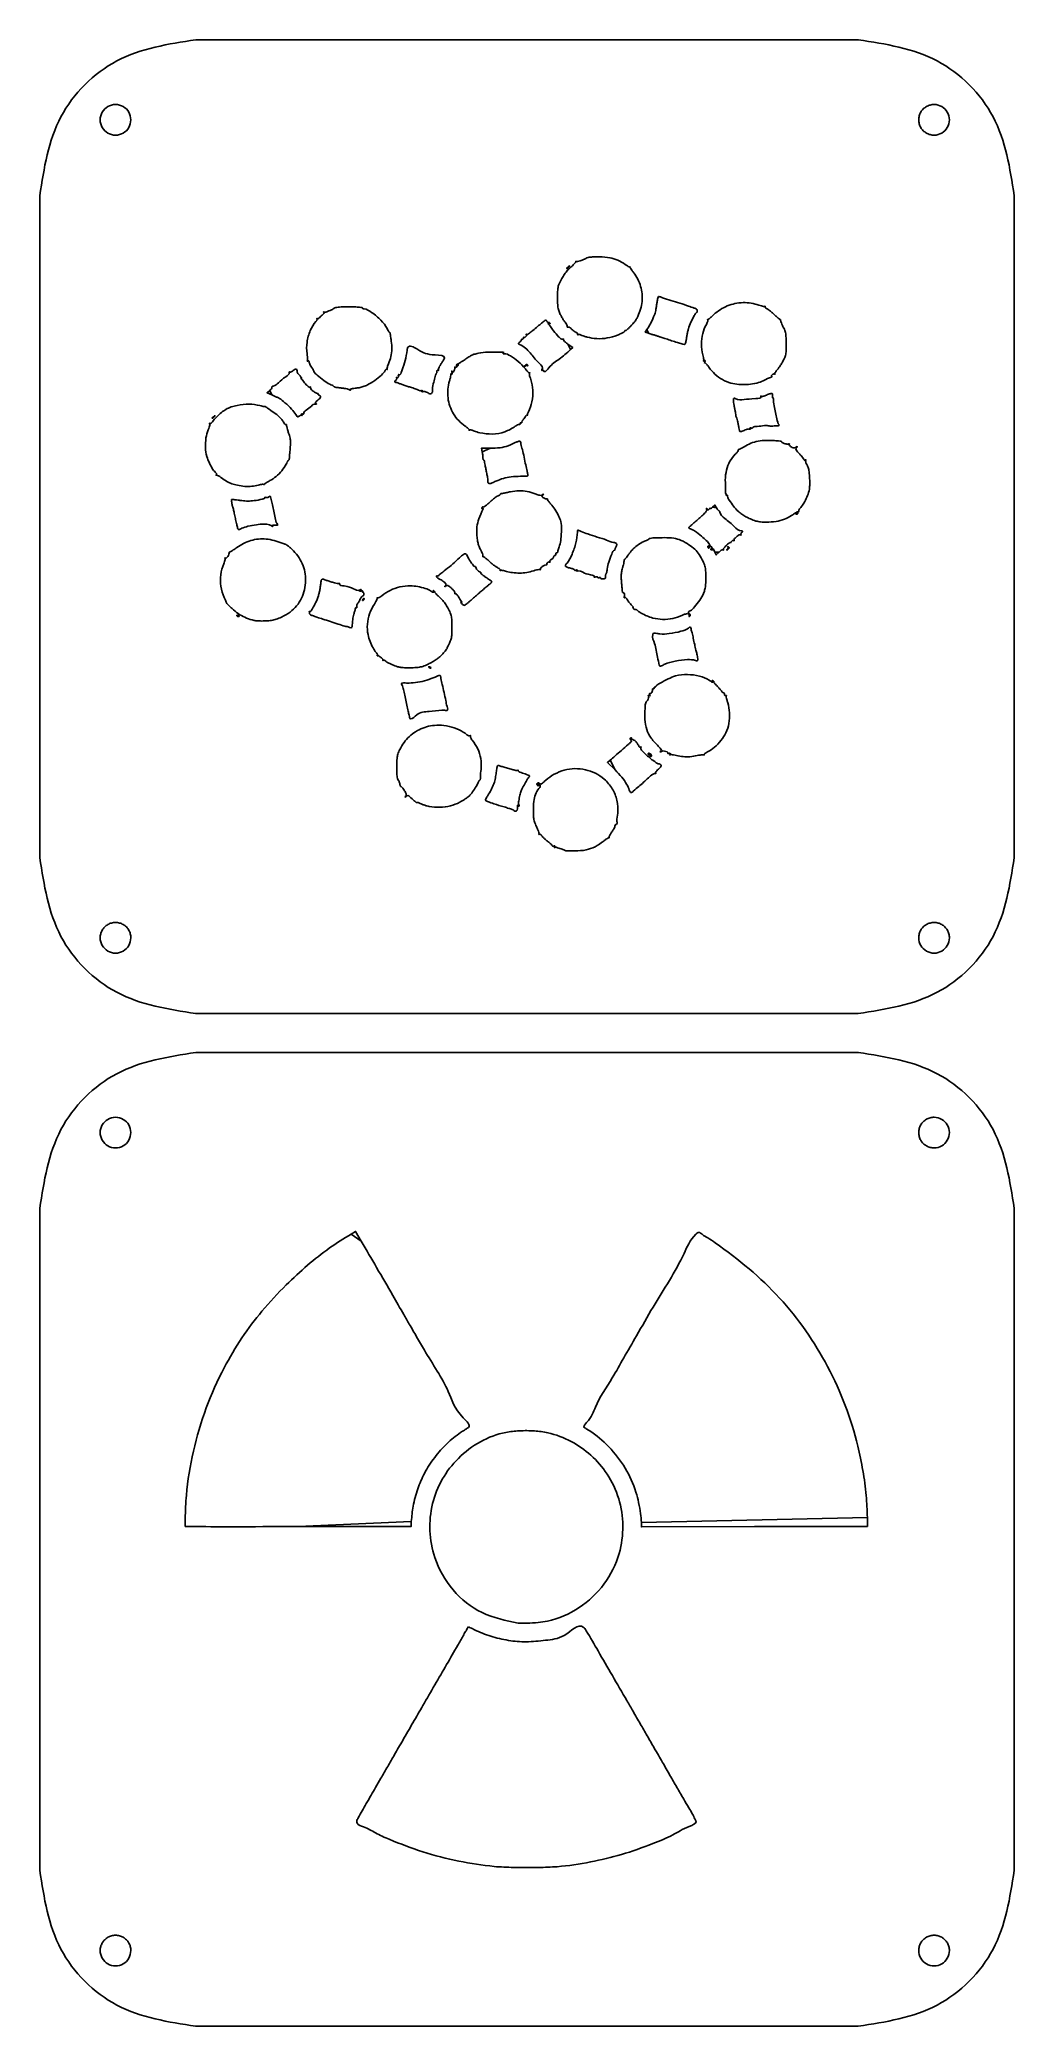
# Model space of a CAD drawing. Extents: x 39 to 164, y 11 to 266.
import ezdxf

# ---------------------------------------------------------------- set-up
doc = ezdxf.new("R2010")
doc.units = 0
doc.layers.add('Back', color=7, linetype='CONTINUOUS')
doc.layers.add('Layer_1', color=7, linetype='CONTINUOUS')

msp = doc.modelspace()

# ---------------------------------------------------------------- linework, layer by layer
at = {"layer": 'Back', "color": 7}
for points in [[(106.586996, 236.827279), (106.586996, 236.827279)], [(106.720993, 227.10886), (107.353216, 226.660474), (107.063317, 226.407047)], [(109.196931, 227.989346), (109.19694, 227.989357)], [(117.057994, 228.492091), (116.65423, 228.640105), (116.877694, 228.958621)], [(120.037914, 227.537347), (120.037914, 227.537347)], [(101.11854, 224.204497), (101.118546, 224.204506)], [(103.604204, 223.700649), (103.604207, 223.700652)], [(127.652972, 222.062645), (127.652961, 222.062628)], [(68.757504, 220.590089), (68.150765, 220.856907), (68.479413, 221.130028)], [(78.623327, 221.281257), (78.623327, 221.281248)], [(88.704976, 220.88833), (88.704976, 220.888341)], [(61.099426, 217.614981), (61.099426, 217.614981)], [(71.849821, 218.050156), (71.84979, 218.050168)], [(95.426059, 215.715476), (95.426062, 215.715513)], [(128.788267, 215.869566), (128.788267, 215.869578)], [(95.733825, 213.276898), (95.638832, 213.727187), (96.79408, 213.728033)], [(96.543772, 209.241408), (96.543772, 209.241233)], [(64.33078, 208.975578), (64.330783, 208.975592)], [(125.287264, 206.158421), (125.593647, 206.436514), (125.815465, 206.060036)], [(130.146044, 204.660276), (130.146052, 204.660264)], [(64.406196, 203.379833), (64.406196, 203.379833)], [(124.695317, 201.039074), (124.695317, 201.039074)], [(125.057075, 200.780857), (125.057075, 200.780857)], [(126.123327, 200.403275), (125.753498, 200.045962), (125.598445, 200.407627), (125.598445, 200.40763)], [(127.201684, 200.799981), (127.201676, 200.799964)], [(99.625635, 197.761401), (99.625635, 197.761393)], [(110.907364, 197.086935), (110.907364, 197.08693)], [(80.433421, 194.309936), (80.433421, 194.309936)], [(93.090486, 193.815071), (93.090486, 193.815071)], [(64.269521, 192.232056), (64.269521, 192.232056)], [(66.227906, 191.689946), (66.227906, 191.689946)], [(117.648183, 191.92519), (117.648183, 191.92519)], [(77.256219, 191.160607), (77.256214, 191.16061)], [(84.892859, 185.679206), (84.892859, 185.679217)], [(88.877552, 185.62783), (88.877552, 185.62783)], [(118.456445, 185.899376), (118.456445, 185.899376)], [(86.351897, 179.445247), (86.351897, 179.445247)], [(112.78095, 172.433049), (111.806183, 173.378632), (112.17054, 173.710209)], [(117.303319, 174.242997), (117.303324, 174.242997)], [(120.650807, 174.290173), (120.650737, 174.290179)], [(114.611604, 169.849674), (114.611607, 169.849674)], [(88.938814, 167.734831), (88.938814, 167.734831)], [(99.810988, 167.2434), (99.810988, 167.243403)], [(106.388682, 162.085611), (106.388682, 162.085617)], [(78.918486, 112.861433), (79.499344, 113.19588), (80.224861, 111.952319)], [(57.646389, 75.335049), (57.646389, 75.335049)], [(86.649484, 75.963601), (86.649484, 75.337248), (72.152056, 75.303934)], [(145.154198, 76.463727), (145.154481, 75.337248), (130.657052, 75.303934), (116.159621, 75.270618), (116.159057, 75.850514), (116.159297, 75.850514)], [(100.373711, 62.913978), (100.373711, 62.913978)], [(97.280928, 31.665464), (97.280928, 31.665473)]]:
    msp.add_lwpolyline(points, close=True, dxfattribs=at)
for points, knots in [([(109.19694, 227.989357), (109.075002, 228.028079), (108.851277, 228.099125), (108.568607, 228.195398), (108.383912, 228.28177), (108.261107, 228.338268), (108.155048, 228.339381), (108.065466, 228.318293), (108.013376, 228.266572), (107.955506, 228.293148), (108.012754, 228.350356), (107.984266, 228.44642), (107.882169, 228.543001), (107.718529, 228.636244), (107.521003, 228.751057), (107.328681, 228.90056), (107.171546, 229.065525), (107.033373, 229.206564), (106.892041, 229.286616), (106.761719, 229.29987), (106.689386, 229.256451), (106.618692, 229.287044), (106.675019, 229.365388), (106.631703, 229.49913), (106.535103, 229.690337), (106.350094, 229.933233), (106.128194, 230.243805), (105.909678, 230.616244), (105.686384, 231.048096), (105.484414, 231.543401), (105.402687, 232.241008), (105.413409, 233.085897), (105.385777, 233.939848), (105.528279, 234.727771), (105.854331, 235.332762), (106.18626, 235.935921), (106.58482, 236.459194), (107.002569, 236.87854), (107.388916, 237.216089), (107.5847, 237.472182), (107.751468, 237.612349), (107.719848, 237.704714), (107.772013, 237.719702), (107.887246, 237.633093), (108.24715, 237.800839), (108.741257, 237.908474), (109.201159, 238.211063), (109.694293, 238.282159), (110.192633, 238.298435), (111.029688, 238.302312), (112.04699, 238.241353), (113.173131, 237.921644), (113.877147, 237.478197), (114.345902, 237.126006), (114.543286, 237.03658), (114.692035, 236.932945), (114.735029, 236.992267), (114.762728, 236.975385), (114.695028, 236.92174), (114.838683, 236.775549), (114.933945, 236.553452), (115.527912, 235.849836), (116.17513, 234.54753), (116.368502, 232.537263), (115.950848, 231.119015), (115.523422, 230.342236), (115.387161, 230.100457), (115.277453, 229.9323), (115.126625, 229.797249), (114.940073, 229.58319), (114.70157, 229.319877), (114.457183, 229.053544), (114.281813, 228.909308), (114.139457, 228.795363), (114.084471, 228.85426), (114.042642, 228.817918), (114.055106, 228.721875), (113.828515, 228.609112), (113.538151, 228.437078), (112.826809, 228.128533), (111.793324, 227.846344), (110.461429, 227.732782), (109.606527, 227.90624), (109.196931, 227.989346)], [0, 0, 0, 0, 0.384055, 0.704649, 0.893157, 0.997896, 1.105336, 1.203546, 1.272359, 1.299028, 1.35309, 1.437178, 1.57687, 1.765747, 2.002007, 2.261946, 2.492574, 2.685861, 2.851236, 2.972916, 3.055263, 3.096056, 3.151175, 3.273882, 3.501977, 3.798097, 4.184616, 4.648341, 5.090901, 5.644528, 6.240536, 7.180807, 8.18219, 8.798564, 9.555055, 10.225854, 10.866596, 11.516102, 12.009973, 12.374874, 12.536367, 12.576912, 12.60829, 12.665129, 12.988986, 13.613856, 14.28106, 14.562264, 15.09881, 15.777484, 17.073117, 18.148454, 19.234267, 19.58683, 19.8479, 19.966541, 20.002898, 20.013533, 20.045623, 20.172714, 20.466074, 20.866888, 22.83192, 24.795278, 26.768243, 27.155186, 27.454525, 27.602236, 27.753719, 28.058856, 28.451721, 28.831234, 29.103223, 29.217311, 29.259696, 29.293435, 29.349346, 29.526884, 29.920399, 30.451256, 31.794669, 33.15279, 34.401997, 34.401997, 34.401997, 34.401997]), ([(106.586996, 236.827279), (106.596408, 236.842723), (106.624645, 236.889059), (106.703747, 236.960098), (106.80891, 237.019354), (106.899731, 237.173181), (106.991633, 237.084637), (106.801675, 236.972831), (106.755348, 236.878893), (106.624961, 236.750162), (106.596684, 236.807601), (106.586996, 236.827279)], [0, 0, 0, 0, 0.054319, 0.16297, 0.304261, 0.469761, 0.488035, 0.651934, 0.860233, 0.967735, 1.023754, 1.023754, 1.023754, 1.023754]), ([(116.877694, 228.958621), (117.026989, 229.203422), (117.346962, 229.728084), (117.701539, 230.500738), (117.953412, 231.129698), (118.026526, 231.620059), (118.099579, 232.023127), (118.173989, 232.507095), (118.243095, 232.855288), (118.317439, 233.221531), (118.605947, 233.159362), (119.077827, 232.927127), (120.36247, 232.577262), (121.712437, 232.149586), (122.793069, 231.769111), (123.240486, 231.630895), (123.348695, 231.398167), (123.312649, 231.267826), (123.291439, 231.174666), (123.106252, 231.062218), (122.870784, 230.604838), (122.517993, 229.932015), (122.226043, 229.22805), (122.086261, 228.64154), (121.993876, 228.199155), (121.929108, 227.749369), (121.877882, 227.403507), (121.816031, 227.119515), (121.585706, 227.031265), (121.252436, 227.184224), (120.716099, 227.30561), (120.281856, 227.453992), (120.037914, 227.537347)], [0, 0, 0, 0, 0.859245, 1.841546, 2.551015, 2.877665, 3.323005, 3.790641, 4.303531, 4.529471, 4.667147, 5.067822, 6.195129, 8.563472, 9.321125, 9.697909, 9.888923, 10.010636, 10.103125, 10.156534, 10.639364, 11.585633, 12.474159, 12.904627, 13.392601, 13.833386, 14.253576, 14.482849, 14.623721, 14.925811, 15.526569, 16.296664, 16.296664, 16.296664, 16.296664]), ([(127.652961, 222.062628), (127.275621, 222.203993), (126.531814, 222.48265), (125.5588, 223.204292), (124.976429, 223.906172), (124.615545, 224.421317), (124.45131, 224.590595), (124.336056, 224.701965), (124.260446, 224.658489), (124.286829, 224.758456), (124.305105, 224.828829), (124.370196, 224.921518), (124.320142, 225.021104), (124.233735, 224.952025), (124.186718, 224.917769), (124.112376, 224.918241), (124.174189, 225.008725), (124.144784, 225.151057), (124.121951, 225.416834), (123.945322, 226.052684), (123.82416, 227.09233), (123.968806, 228.434), (124.329978, 229.340657), (124.613394, 229.842196), (124.677919, 230.022223), (124.689284, 230.165128), (124.639064, 230.221364), (124.645872, 230.281979), (124.741192, 230.257585), (124.881175, 230.395335), (125.141138, 230.575202), (125.819172, 231.261595), (127.126594, 232.111232), (129.19486, 232.548399), (130.694455, 232.29657), (131.540348, 231.986785), (131.787557, 231.94719), (131.951659, 231.908932), (132.021568, 231.976216), (132.06215, 231.93693), (132.007087, 231.888237), (132.034378, 231.788154), (132.137167, 231.694769), (132.321551, 231.593463), (132.583016, 231.424939), (132.900231, 231.164681), (133.236502, 230.859029), (133.537513, 230.567181), (133.772671, 230.381059), (133.906977, 230.267947), (133.992025, 230.264053), (134.014685, 230.205565), (134.010251, 230.108253), (134.075642, 229.918472), (134.192595, 229.632598), (134.390335, 229.220501), (134.639234, 228.730126), (134.735396, 227.986926), (134.719404, 227.110132), (134.744693, 226.235454), (134.635587, 225.480618), (134.354372, 224.968214), (134.083505, 224.496326), (133.827167, 224.108492), (133.587693, 223.803905), (133.389609, 223.579648), (133.301887, 223.414088), (133.244255, 223.289356), (133.32174, 223.235646), (133.26831, 223.219237), (133.224347, 223.266929), (133.128101, 223.274059), (133.024, 223.235517), (132.930499, 223.156854), (132.882013, 223.080514), (132.830161, 223.002094), (132.978247, 222.913292), (132.225578, 222.651296), (131.859657, 222.408926), (130.877396, 222.018383), (129.841902, 221.909666), (128.722857, 221.874148), (127.982398, 222.004605), (127.652972, 222.062645)], [0, 0, 0, 0, 1.20493, 2.375139, 3.574023, 3.953726, 4.222556, 4.332867, 4.36324, 4.416085, 4.524606, 4.655108, 4.701762, 4.798408, 4.881984, 4.915493, 4.961829, 5.107663, 5.385142, 5.738946, 7.096278, 8.489125, 9.742984, 9.999778, 10.205569, 10.327049, 10.392551, 10.427891, 10.468413, 10.626642, 10.974357, 11.440736, 13.494131, 15.562521, 17.626502, 17.971724, 18.24451, 18.39208, 18.448077, 18.471821, 18.526877, 18.610428, 18.74907, 18.936889, 19.240698, 19.681112, 20.1652, 20.606016, 20.932382, 21.076341, 21.115764, 21.166988, 21.237658, 21.415248, 21.750793, 22.173835, 22.78441, 23.386312, 24.393949, 25.41889, 26.012386, 26.651828, 27.151399, 27.649718, 28.040954, 28.320824, 28.528293, 28.633008, 28.679111, 28.698576, 28.762859, 28.856238, 28.968193, 29.093298, 29.203991, 29.271601, 29.307862, 29.633185, 30.562098, 31.437273, 32.502669, 33.753426, 34.755859, 34.755859, 34.755859, 34.755859]), ([(78.623327, 221.281248), (78.55406, 221.303618), (78.365911, 221.36438), (78.020489, 221.416611), (77.606692, 221.466118), (77.213929, 221.51367), (76.931671, 221.55579), (76.758217, 221.619633), (76.655546, 221.740775), (76.448511, 221.823808), (76.004768, 222.010937), (75.343539, 222.440393), (74.683609, 222.995238), (74.192865, 223.427835), (74.100753, 223.7457), (73.98502, 223.926616), (73.83583, 224.150957), (73.682538, 224.387726), (73.575497, 224.608994), (73.521551, 224.784762), (73.528401, 224.905876), (73.460552, 224.977892), (73.383788, 224.949586), (73.338128, 224.904365), (73.281028, 224.931231), (73.35772, 225.017647), (73.328132, 225.190597), (73.331405, 225.489674), (73.197543, 226.213099), (73.214684, 227.374528), (73.594225, 228.814365), (74.145683, 229.703851), (74.517393, 230.130142), (74.571123, 230.252737), (74.579499, 230.346964), (74.510013, 230.389979), (74.555772, 230.41643), (74.676576, 230.29227), (75.013866, 230.609063), (75.186367, 230.803736), (75.543817, 231.113957), (75.380846, 231.231709), (75.432099, 231.252791), (75.575411, 231.113663), (76.003859, 231.394008), (76.473268, 231.438869), (76.797831, 231.773536), (77.247722, 231.839719), (77.843859, 231.882206), (78.645454, 231.908888), (79.493467, 231.896463), (79.974427, 231.816547), (80.42885, 231.789199), (80.399837, 231.650834), (80.492904, 231.624024), (80.886004, 231.60901), (81.740828, 231.094807), (82.716862, 230.25108), (83.403869, 229.415422), (83.658765, 228.865248), (83.751896, 228.706627), (83.828451, 228.619009), (83.896811, 228.599203), (83.923662, 228.536978), (83.938911, 228.429073), (83.961758, 228.217565), (84.015028, 227.885467), (84.120227, 227.289779), (84.188793, 226.4781), (84.069949, 225.494993), (83.817603, 224.781667), (83.607162, 224.309969), (83.557399, 224.081506), (83.519706, 223.927738), (83.590756, 223.857286), (83.543709, 223.819257), (83.49548, 223.869408), (83.41317, 223.875517), (83.331458, 223.81083), (83.214051, 223.513441), (82.742635, 223.022138), (81.979761, 222.410256), (81.18335, 221.91106), (80.493263, 221.647221), (79.972264, 221.49541), (79.516171, 221.437822), (79.143739, 221.398197), (78.944843, 221.372595), (78.778846, 221.286792), (78.897317, 221.178052), (78.730688, 221.200086), (78.67003, 221.245947), (78.623327, 221.281257)], [0, 0, 0, 0, 0.218128, 0.592502, 1.044135, 1.470115, 1.777407, 1.903821, 2.00995, 2.242705, 2.555976, 3.46487, 4.57068, 5.200455, 5.325635, 5.554233, 5.839144, 6.136284, 6.398727, 6.574982, 6.682921, 6.750479, 6.829287, 6.898191, 6.924821, 6.979281, 7.145648, 7.462305, 7.864753, 9.35212, 10.9005, 12.276115, 12.45152, 12.587195, 12.673212, 12.72286, 12.740357, 12.800663, 13.149411, 13.695549, 14.011839, 14.061096, 14.080065, 14.144625, 14.587543, 15.279161, 15.620898, 15.898712, 16.608712, 17.424071, 18.337709, 18.996723, 19.232546, 19.280113, 19.351943, 19.463615, 20.536538, 22.088411, 23.442351, 23.705224, 23.902954, 23.997205, 24.043183, 24.1055, 24.182499, 24.37595, 24.739186, 25.193683, 26.189866, 27.172257, 28.135758, 28.455932, 28.709113, 28.848826, 28.906343, 28.931573, 28.993753, 29.072325, 29.16437, 29.282392, 30.023109, 31.149383, 32.237841, 32.815924, 33.364117, 33.85557, 34.208682, 34.44788, 34.535621, 34.630147, 34.689063, 34.886229, 34.886229, 34.886229, 34.886229]), ([(103.604207, 223.700652), (103.600716, 223.720841), (103.593874, 223.760416), (103.522189, 223.773769), (103.462441, 223.749533), (103.411409, 223.699789), (103.35793, 223.736659), (103.66104, 224.071621), (102.702554, 224.937231), (101.936279, 225.952019), (101.109855, 226.843994), (100.377556, 227.105295), (100.399498, 227.282579), (100.557462, 227.347566), (100.673787, 227.464959), (100.759095, 227.564484), (100.780718, 227.652109), (100.772134, 227.721753), (100.834794, 227.755081), (100.899802, 227.744931), (100.974983, 227.74131), (101.029292, 227.800571), (101.025025, 227.874079), (101.008283, 227.936928), (101.049733, 227.992458), (101.141115, 227.939876), (101.296355, 227.979026), (101.409596, 228.128293), (101.453422, 228.280103), (101.354379, 228.352574), (101.406516, 228.370972), (101.492169, 228.279306), (101.77642, 228.526896), (102.160366, 228.754628), (102.692471, 229.216396), (103.202234, 229.686245), (103.605389, 229.934026), (103.828405, 230.209492), (103.956932, 230.152573), (104.012894, 230.086806), (104.054998, 229.999987), (104.0957, 229.919187), (104.162211, 229.864177), (104.231829, 229.879489), (104.296866, 229.90097), (104.372504, 229.86417), (104.414097, 229.808014), (104.470905, 229.748761), (104.422169, 229.699439), (104.354059, 229.772914), (104.131136, 229.800673), (104.506541, 229.341244), (104.766045, 228.9376), (105.328207, 228.282531), (105.706875, 227.860109), (106.052713, 227.659273), (106.152427, 227.7678), (106.214417, 227.73648), (106.131433, 227.660017), (106.257834, 227.506883), (106.42741, 227.326794), (106.613344, 227.188771), (106.720993, 227.10886)], [0, 0, 0, 0, 0.055886, 0.109546, 0.186265, 0.256782, 0.282927, 0.345035, 1.279115, 3.039343, 4.767748, 4.935433, 5.021611, 5.229082, 5.392792, 5.525995, 5.610105, 5.662509, 5.715923, 5.789921, 5.863794, 5.927387, 6.003483, 6.074333, 6.117761, 6.171566, 6.342664, 6.552621, 6.719724, 6.766955, 6.786184, 6.850458, 7.089066, 7.63372, 8.381497, 9.126988, 9.678472, 9.91795, 9.982012, 10.070643, 10.17361, 10.269612, 10.345146, 10.406951, 10.472033, 10.546862, 10.632997, 10.705143, 10.731428, 10.80372, 10.943061, 11.222038, 11.877614, 12.903175, 13.511345, 13.776819, 13.852779, 13.879938, 13.941533, 14.075094, 14.360876, 14.753846, 14.753846, 14.753846, 14.753846]), ([(88.704976, 220.888341), (88.627053, 220.917681), (88.480911, 220.972707), (88.279105, 221.009062), (88.127244, 221.019909), (88.038593, 220.963277), (87.974882, 221.013914), (88.020549, 221.073009), (88.068013, 221.137282), (87.992416, 221.181511), (87.913697, 221.132024), (87.809383, 221.11596), (87.702184, 221.118523), (87.602676, 221.175288), (87.470011, 221.253963), (87.263664, 221.3281), (86.981357, 221.418701), (86.613974, 221.529135), (86.179837, 221.67301), (85.71843, 221.828746), (85.295162, 221.980205), (84.939132, 222.088903), (84.715267, 222.186358), (84.527059, 222.200913), (84.513602, 222.356506), (84.645868, 222.428059), (84.731822, 222.545633), (84.777233, 222.659851), (84.775906, 222.75133), (84.714773, 222.810186), (84.769729, 222.846764), (84.824689, 222.785643), (84.950069, 222.776577), (85.000723, 222.955197), (84.975748, 223.06371), (84.971266, 223.177243), (85.025109, 223.189718), (85.237113, 223.047405), (85.560712, 224.121593), (85.88532, 224.887244), (86.063182, 225.958916), (86.138014, 226.526519), (86.173818, 226.685581), (86.597476, 227.005581), (87.949607, 226.038691), (88.922023, 225.663298), (91.072447, 225.687128), (90.837683, 225.142229), (90.694058, 224.917278), (90.493165, 224.602881), (90.282087, 224.275598), (90.178538, 224.010708), (90.089905, 223.820637), (90.179528, 223.741653), (90.127728, 223.697103), (90.076744, 223.750939), (89.996927, 223.77619), (89.931847, 223.692753), (89.936099, 223.583696), (89.922591, 223.46322), (89.893392, 223.352842), (89.756894, 223.220149), (89.650115, 222.817946), (89.514735, 222.141716), (89.332151, 221.472443), (89.396743, 220.861983), (89.038891, 220.665377), (88.841944, 220.796877), (88.704976, 220.88833)], [0, 0, 0, 0, 0.249155, 0.467282, 0.614054, 0.701056, 0.740041, 0.812786, 0.886156, 0.927616, 1.025444, 1.139107, 1.247271, 1.336902, 1.477343, 1.711487, 1.990397, 2.368344, 2.86153, 3.363269, 3.826551, 4.218867, 4.45531, 4.605776, 4.678303, 4.854063, 4.997532, 5.119303, 5.211473, 5.273161, 5.29932, 5.369752, 5.478284, 5.609067, 5.825198, 5.866247, 5.902664, 5.961663, 6.583988, 7.961895, 9.341024, 9.554768, 9.714675, 9.801905, 11.087896, 13.379583, 14.658992, 14.773106, 15.065347, 15.474067, 15.892028, 16.211301, 16.373393, 16.441366, 16.46749, 16.539086, 16.618313, 16.690377, 16.810712, 16.941215, 17.05686, 17.141109, 17.500718, 18.256621, 19.221157, 19.660337, 19.855613, 20.301536, 20.301536, 20.301536, 20.301536]), ([(120.037914, 227.537347), (119.798612, 227.616291), (119.380939, 227.754079), (118.883953, 227.916368), (118.597407, 228.008126), (118.44198, 228.053807), (118.313233, 228.098552), (118.154888, 228.156222), (117.983032, 228.215379), (117.81748, 228.266473), (117.657166, 228.30433), (117.484318, 228.348369), (117.283105, 228.412669), (117.134805, 228.464991), (117.057994, 228.492091)], [0, 0, 0, 0, 0.755959, 1.319435, 1.568457, 1.658552, 1.80538, 1.977225, 2.164135, 2.350634, 2.496639, 2.658202, 2.885631, 3.129996, 3.129996, 3.129996, 3.129996]), ([(95.426062, 215.715513), (95.304082, 215.749321), (95.072348, 215.813549), (94.768783, 215.9089), (94.546754, 216.003369), (94.382947, 216.071707), (94.247116, 216.085812), (94.132199, 216.070696), (94.083096, 216.020661), (94.022236, 216.030583), (94.104796, 216.090523), (93.983418, 216.222963), (93.832665, 216.371789), (93.034718, 216.899161), (91.930965, 218.043598), (91.19626, 220.180056), (91.345473, 221.820429), (91.660118, 222.74482), (91.695358, 223.042724), (91.749007, 223.210512), (91.673349, 223.303223), (91.742453, 223.316816), (91.786755, 223.275871), (91.882433, 223.22046), (91.912178, 223.351691), (91.870696, 223.466749), (91.809091, 223.572559), (91.847608, 223.689798), (91.915819, 223.555886), (91.974365, 223.462938), (92.111395, 223.54239), (92.140374, 223.694097), (92.205407, 223.853989), (92.229048, 223.995673), (92.250886, 224.094652), (92.219146, 224.15183), (92.249477, 224.180321), (92.27531, 224.083907), (92.452488, 224.134624), (92.569846, 224.258951), (92.68643, 224.390841), (92.652267, 224.517935), (92.576732, 224.476672), (92.526992, 224.415914), (92.496447, 224.340766), (92.412826, 224.314086), (92.450575, 224.41062), (92.470374, 224.465657), (92.517255, 224.530103), (92.62739, 224.550625), (92.832833, 224.672037), (93.194984, 224.886871), (93.658207, 225.190384), (94.111345, 225.497442), (94.441795, 225.684941), (94.630351, 225.817601), (94.783458, 225.796614), (94.97893, 225.863266), (95.518889, 226.013117), (96.662421, 226.073064), (97.150893, 226.087417), (98.72306, 226.050246), (98.390459, 225.914627), (98.451872, 225.840826), (98.812294, 225.915502), (99.479405, 225.510973), (100.40906, 224.88448), (101.0682, 224.174464), (101.48237, 223.649277), (101.653299, 223.510556), (101.781273, 223.393107), (101.848069, 223.467347), (101.847416, 223.403174), (101.785549, 223.34391), (101.807277, 223.141391), (101.860548, 222.878751), (102.103687, 222.233132), (102.291251, 221.154381), (102.183299, 219.72538), (101.871175, 218.743056), (101.59298, 218.242529), (101.558867, 218.112165), (101.532068, 218.019741), (101.585202, 217.982011), (101.557534, 217.961851), (101.463582, 218.083715), (101.223763, 217.654089), (101.024052, 217.452445), (100.836286, 217.171745), (100.842066, 217.010192), (100.778264, 216.990007), (100.716574, 217.000582), (100.640563, 217.004126), (100.586402, 216.944631), (100.590678, 216.872733), (100.607077, 216.806141), (100.553361, 216.757229), (100.480154, 216.807301), (100.346993, 216.782656), (100.172546, 216.6947), (99.650372, 216.298028), (98.643828, 215.757051), (97.04832, 215.462028), (95.967324, 215.630913), (95.426059, 215.715476)], [0, 0, 0, 0, 0.379884, 0.721698, 0.952329, 1.105591, 1.249136, 1.362496, 1.433077, 1.455247, 1.501254, 1.610686, 1.864626, 2.223468, 4.383985, 6.571644, 8.768979, 9.179537, 9.497739, 9.660064, 9.712471, 9.742364, 9.821538, 9.910868, 9.975695, 10.138902, 10.295989, 10.332537, 10.435668, 10.56041, 10.64036, 10.831558, 11.00635, 11.15966, 11.260924, 11.308689, 11.322301, 11.361615, 11.497504, 11.725216, 11.933328, 11.980836, 12.031483, 12.129723, 12.236219, 12.266532, 12.335059, 12.421071, 12.493258, 12.547528, 12.748552, 13.203122, 13.814161, 14.411866, 14.831322, 14.982686, 15.063589, 15.280354, 15.588478, 16.774584, 18.256473, 18.835927, 18.919252, 18.957741, 19.068345, 19.930172, 21.15027, 22.479073, 22.838654, 23.097115, 23.211075, 23.252293, 23.277126, 23.349841, 23.517453, 23.816304, 24.190021, 25.559241, 27.078104, 28.43999, 28.627349, 28.774057, 28.855886, 28.891575, 28.902054, 28.940616, 29.233798, 29.773068, 30.119155, 30.160967, 30.211318, 30.285685, 30.35956, 30.423152, 30.499248, 30.56872, 30.613885, 30.677056, 30.796043, 31.001775, 31.262908, 32.757767, 34.388214, 36.0233, 36.0233, 36.0233, 36.0233]), ([(101.118546, 224.204506), (101.125823, 224.221466), (101.145758, 224.26793), (101.210863, 224.33254), (101.296894, 224.408207), (101.384883, 224.483044), (101.507668, 224.483505), (101.554005, 224.394549), (101.597791, 224.34707), (101.594824, 224.282971), (101.53997, 224.341931), (101.476549, 224.35435), (101.375032, 224.338842), (101.286402, 224.278949), (101.214868, 224.230492), (101.152848, 224.181515), (101.126094, 224.199437), (101.11854, 224.204497)], [0, 0, 0, 0, 0.055033, 0.150768, 0.269307, 0.403298, 0.486739, 0.595098, 0.669184, 0.693418, 0.738484, 0.817169, 0.914956, 1.027372, 1.130109, 1.195617, 1.221393, 1.221393, 1.221393, 1.221393]), ([(107.063317, 226.407047), (106.588069, 225.962076), (105.68097, 225.112767), (104.494221, 224.494206), (103.919588, 223.481687), (103.63291, 223.588801), (103.609463, 223.640597), (103.606075, 223.679283), (103.604204, 223.700649)], [0, 0, 0, 0, 1.905107, 3.636245, 4.416437, 4.456787, 4.509331, 4.574145, 4.574145, 4.574145, 4.574145]), ([(68.479413, 221.130028), (68.534423, 221.180983), (68.634591, 221.273768), (68.746224, 221.414545), (68.779666, 221.537439), (68.773703, 221.632858), (68.844344, 221.694844), (69.164822, 221.729738), (69.750908, 222.231317), (70.260328, 222.783513), (71.0672, 223.216011), (70.948967, 223.490406), (70.998831, 223.541005), (71.066665, 223.489642), (71.183747, 223.502377), (71.331309, 223.576945), (71.510783, 223.716134), (71.672372, 223.878126), (71.937671, 223.89669), (71.986767, 223.722356), (71.999489, 223.607228), (72.012329, 223.528549), (72.015915, 223.432564), (72.089906, 223.314678), (72.207658, 223.172885), (72.380379, 223.005717), (72.471715, 222.916669), (72.616993, 222.773362), (72.534732, 222.796981), (72.452911, 222.81621), (72.544372, 222.655626), (72.706587, 222.432603), (73.039632, 222.017876), (73.344145, 221.708429), (73.591225, 221.540904), (73.697527, 221.622003), (73.739391, 221.563072), (73.656582, 221.430063), (73.917001, 221.166188), (74.18511, 220.937251), (74.495105, 220.77011), (74.665069, 220.769533), (74.720908, 220.732277), (74.700467, 220.680877), (74.692913, 220.622131), (74.753719, 220.563959), (74.865454, 220.515012), (75.062034, 220.408036), (74.907323, 220.093747), (74.669077, 219.91288), (74.45616, 219.739783), (74.327551, 219.569769), (74.398408, 219.463456), (74.519014, 219.429244), (74.45329, 219.355992), (74.190792, 219.491308), (73.727816, 219.042295), (73.300587, 218.707907), (72.788232, 218.377195), (72.864631, 218.132489), (72.774551, 218.103467), (72.693261, 218.131288), (72.604377, 218.188411), (72.529372, 218.118532), (72.597204, 218.039601), (72.631114, 217.993791), (72.63796, 217.92131), (72.577949, 217.980989), (72.502653, 217.984435), (72.383636, 217.943198), (72.261628, 217.861098), (72.140507, 217.712904), (71.936565, 217.82982), (71.88532, 217.959988), (71.849821, 218.050156)], [0, 0, 0, 0, 0.225619, 0.410836, 0.526879, 0.603301, 0.682762, 0.777307, 1.561093, 2.780826, 3.465439, 3.534488, 3.574505, 3.637366, 3.745161, 3.915699, 4.127565, 4.425235, 4.597613, 4.795557, 4.86892, 4.954394, 5.033478, 5.153112, 5.356717, 5.60402, 5.810393, 5.906454, 5.95091, 6.00837, 6.102244, 6.304007, 7.037553, 7.514031, 7.729762, 7.790363, 7.828192, 7.90216, 8.202145, 8.698304, 9.096605, 9.1695, 9.217779, 9.262327, 9.315897, 9.388884, 9.486625, 9.704095, 9.923666, 10.344515, 10.63482, 10.781241, 10.893615, 10.990051, 11.019942, 11.137486, 11.720165, 12.589643, 13.09702, 13.165286, 13.222602, 13.326707, 13.438111, 13.481709, 13.583421, 13.665934, 13.694741, 13.738582, 13.822692, 13.943801, 14.093722, 14.284944, 14.41269, 14.700666, 14.700666, 14.700666, 14.700666]), ([(64.330783, 208.975592), (64.092081, 209.032523), (63.629141, 209.142937), (62.945644, 209.47412), (62.438525, 209.833504), (62.039643, 210.127247), (61.821398, 210.217198), (61.680548, 210.306511), (61.612734, 210.229318), (61.608198, 210.287718), (61.649127, 210.327736), (61.671888, 210.406091), (61.658333, 210.491501), (61.457763, 210.663703), (61.12495, 211.088384), (60.743283, 211.816679), (60.35026, 212.745288), (60.214138, 213.846245), (60.261081, 215.01046), (60.496557, 215.869219), (60.728351, 216.403057), (60.783105, 216.654377), (60.816044, 216.840979), (60.736563, 216.908547), (60.766307, 216.970011), (60.828741, 216.909052), (60.924369, 216.923606), (61.035542, 216.997749), (61.251836, 217.278504), (61.654314, 217.7455), (62.237293, 218.280253), (63.070251, 218.914002), (64.302263, 219.251858), (65.78117, 219.451249), (66.875797, 219.298053), (67.493914, 219.13577), (67.68637, 219.074579), (67.933465, 219.105549), (68.361203, 218.741454), (68.992699, 218.349767), (69.597771, 217.880253), (69.96616, 217.493813), (70.169084, 217.249257), (70.295225, 217.034631), (70.364725, 216.880337), (70.440042, 216.783458), (70.526003, 216.771243), (70.582488, 216.80615), (70.631794, 216.759293), (70.622598, 216.651648), (70.677832, 216.441598), (70.767967, 216.095964), (70.92508, 215.607826), (71.105257, 215.065006), (71.17025, 214.412796), (71.114899, 213.799546), (71.067824, 213.214728), (71.025761, 212.786709), (71.01158, 212.490594), (70.983607, 212.342369), (70.97983, 212.247583), (70.913492, 212.225161), (70.834445, 212.135151), (70.724529, 211.947368), (70.480209, 211.483407), (70.044132, 210.818137), (69.335477, 210.09906), (68.673426, 209.651241), (68.173896, 209.405987), (67.956623, 209.254748), (67.810346, 209.163676), (67.804923, 209.081974), (67.752043, 209.067457), (67.68538, 209.109682), (67.529785, 209.095768), (67.297887, 209.05904), (66.849353, 208.930904), (66.173684, 208.812143), (65.269282, 208.815221), (64.648963, 208.921212), (64.33078, 208.975578)], [0, 0, 0, 0, 0.734674, 1.424828, 2.256702, 2.614124, 2.87942, 3.004864, 3.046281, 3.068396, 3.135582, 3.221149, 3.301051, 3.379398, 3.990354, 4.926858, 5.831553, 7.001323, 8.218395, 9.305284, 9.660811, 9.943748, 10.102519, 10.177119, 10.204114, 10.264964, 10.355461, 10.487195, 10.653563, 11.415638, 12.334975, 13.024913, 14.533063, 16.080001, 17.494655, 17.796451, 18.008577, 18.088002, 18.529769, 19.526482, 20.420406, 20.788702, 21.129186, 21.372082, 21.529149, 21.64442, 21.716251, 21.771672, 21.817682, 21.884233, 22.083297, 22.46795, 22.956163, 23.622105, 24.177731, 24.90715, 25.466851, 25.934317, 26.208346, 26.334455, 26.415633, 26.444931, 26.532636, 26.766569, 27.099967, 28.104105, 29.142065, 30.103176, 30.497248, 30.791354, 30.926301, 30.969234, 31.008517, 31.063408, 31.197765, 31.453675, 31.779972, 32.588802, 33.507464, 34.474913, 34.474913, 34.474913, 34.474913]), ([(71.84979, 218.050168), (71.670972, 218.284657), (71.248721, 218.838364), (70.516823, 219.513819), (69.911146, 220.051678), (69.43235, 220.277598), (69.111521, 220.43196), (68.876066, 220.537131), (68.757504, 220.590089)], [0, 0, 0, 0, 0.882749, 2.08447, 2.98872, 3.284231, 3.668216, 4.057681, 4.057681, 4.057681, 4.057681]), ([(128.788267, 215.869578), (128.772852, 215.921105), (128.725104, 216.080709), (128.663573, 216.389119), (128.585282, 216.791832), (128.501813, 217.203034), (128.416721, 217.526152), (128.345318, 217.733766), (128.275664, 217.825447), (128.246532, 217.891662), (128.2803, 217.969651), (128.263119, 218.13214), (128.223208, 218.406759), (128.141374, 218.784877), (128.05934, 219.194954), (127.990628, 219.56896), (127.977572, 219.858722), (127.937734, 220.064272), (128.068302, 220.192236), (128.509234, 219.853906), (129.559014, 220.021306), (130.205818, 220.078713), (131.682401, 220.138973), (131.445839, 220.412959), (131.500896, 220.442777), (131.562278, 220.379389), (131.702254, 220.385776), (131.887957, 220.420506), (132.108499, 220.509347), (132.338484, 220.61021), (132.564854, 220.692478), (132.750954, 220.73872), (132.926935, 220.785824), (133.024288, 220.621777), (132.973848, 220.447178), (132.972937, 220.292802), (132.97732, 220.154515), (133.058091, 220.142432), (133.113687, 220.180769), (133.139543, 220.107509), (133.058688, 219.958382), (133.168684, 219.45923), (133.331593, 218.50257), (133.488009, 217.568403), (133.702007, 216.932393), (133.735602, 216.797623), (133.873853, 216.724192), (133.7463, 216.615063), (133.525599, 216.633727), (133.196915, 216.57852), (132.855374, 216.58477), (132.594902, 216.566238), (132.313213, 216.657279), (131.778858, 216.639778), (131.173228, 216.50125), (130.567813, 216.524341), (130.428182, 216.318636), (130.331404, 216.311609), (130.235165, 216.328068), (130.157639, 216.377145), (130.076781, 216.335844), (130.124691, 216.269815), (130.170973, 216.209814), (130.103746, 216.160682), (130.010827, 216.22181), (129.838732, 216.196804), (129.607517, 216.14158), (129.347899, 216.028929), (129.106317, 215.930423), (128.919662, 215.85209), (128.819365, 215.86543), (128.788267, 215.869566)], [0, 0, 0, 0, 0.161302, 0.499626, 0.942165, 1.393372, 1.755103, 1.951376, 2.037965, 2.106009, 2.150736, 2.282812, 2.583969, 2.99133, 3.438406, 3.84358, 4.120051, 4.329786, 4.420237, 4.587079, 5.719675, 7.229553, 7.929386, 7.985188, 8.011466, 8.079539, 8.208614, 8.41095, 8.652522, 8.915264, 9.169617, 9.361511, 9.522277, 9.631552, 9.856153, 10.0327, 10.13586, 10.194078, 10.247305, 10.289307, 10.372133, 10.753141, 11.706806, 13.382417, 13.55227, 13.704861, 13.813057, 13.874764, 14.108761, 14.478321, 14.863767, 15.138626, 15.246858, 15.746542, 16.688711, 17.235191, 17.305017, 17.39297, 17.500779, 17.603671, 17.64647, 17.72006, 17.793011, 17.832651, 17.922774, 18.083621, 18.338869, 18.640887, 18.92514, 19.132427, 19.225583, 19.225583, 19.225583, 19.225583]), ([(61.099426, 217.614981), (61.108838, 217.630426), (61.137074, 217.676762), (61.216177, 217.747803), (61.321339, 217.807059), (61.412162, 217.960885), (61.504061, 217.872338), (61.314107, 217.760534), (61.267777, 217.666597), (61.137392, 217.537867), (61.109114, 217.595304), (61.099426, 217.614981)], [0, 0, 0, 0, 0.05432, 0.162971, 0.304263, 0.469761, 0.488037, 0.651936, 0.860233, 0.967735, 1.023753, 1.023753, 1.023753, 1.023753]), ([(96.79408, 213.728033), (97.206111, 213.736695), (97.97682, 213.752896), (99.127847, 214.017132), (99.864101, 214.400345), (100.341755, 214.609129), (100.494637, 214.650266), (100.703008, 214.598306), (100.705946, 214.110426), (100.93968, 213.511158), (101.104756, 212.570161), (101.305914, 211.662501), (101.46031, 210.907902), (101.558995, 210.488751), (101.625105, 210.151875), (101.141174, 210.124373), (100.513986, 210.129423), (99.500971, 210.099436), (98.444799, 209.90146), (97.639217, 209.556002), (97.080842, 209.312823), (96.747379, 209.163917), (96.595578, 209.221691), (96.543772, 209.241408)], [0, 0, 0, 0, 1.234556, 2.309254, 3.505852, 3.711807, 3.874932, 3.97443, 4.305929, 5.054715, 6.059883, 7.086608, 7.891601, 8.300601, 8.487521, 8.743059, 9.425702, 10.624959, 11.646889, 12.668618, 13.211642, 13.524406, 13.686444, 13.686444, 13.686444, 13.686444]), ([(130.146052, 204.660264), (129.946063, 204.751397), (129.559608, 204.9275), (129.044524, 205.237244), (128.492815, 205.672406), (127.954506, 206.2865), (127.519735, 206.938164), (127.183672, 207.409907), (127.226965, 207.647293), (127.162886, 207.716066), (127.097603, 207.567481), (126.90093, 208.094933), (126.987374, 208.562519), (126.877452, 209.722486), (127.030151, 210.903121), (127.454869, 212.070987), (128.003747, 212.782618), (128.432764, 213.198303), (128.56027, 213.36873), (128.65121, 213.525931), (128.575391, 213.566742), (128.602938, 213.609605), (128.681884, 213.563893), (128.827984, 213.645183), (129.057327, 213.742066), (129.502538, 214.039517), (130.180348, 214.405698), (131.160552, 214.677175), (132.180205, 214.749015), (133.182127, 214.719626), (133.732176, 214.67238), (134.1829, 214.623573), (134.158587, 214.471192), (134.326242, 214.420149), (134.489308, 214.334225), (134.715616, 214.275986), (134.907144, 214.254329), (135.050665, 214.253253), (135.113887, 214.319643), (135.170931, 214.287532), (135.108166, 214.228289), (135.136128, 214.123962), (135.232247, 214.010747), (135.395655, 213.89126), (135.575426, 213.775224), (135.796307, 213.7526), (135.969545, 213.824883), (136.074962, 213.966836), (136.204331, 213.91181), (136.015786, 213.801186), (135.960103, 213.615841), (136.162877, 213.308213), (136.439152, 213.01406), (136.732172, 212.680199), (136.92645, 212.433792), (137.025618, 212.293684), (137.050957, 212.202135), (137.120768, 212.207324), (137.176695, 212.228962), (137.230998, 212.282433), (137.282649, 212.238801), (137.208853, 212.171707), (137.223789, 212.040932), (137.265374, 211.860667), (137.396801, 211.590344), (137.594046, 211.228139), (137.687745, 210.584091), (137.738537, 209.90632), (137.764098, 209.218026), (137.743933, 208.705569), (137.65915, 208.112075), (137.393372, 207.452956), (137.048373, 206.730149), (136.697345, 206.24267), (136.450495, 205.963291), (136.359695, 205.81519), (136.339209, 205.686463), (136.386355, 205.631191), (136.377875, 205.572404), (136.272224, 205.57214), (136.189553, 205.610489), (136.03332, 205.536087), (136.147054, 205.447058), (136.243911, 205.414575), (136.218833, 205.301597), (136.109525, 205.288047), (136.037183, 205.247822), (135.950938, 205.265769), (135.994289, 205.344527), (136.043018, 205.503087), (135.666726, 205.258246), (135.316278, 205.014725), (134.47161, 204.555124), (133.404678, 204.303281), (132.361281, 204.233364), (131.497301, 204.242415), (130.79801, 204.381922), (130.380035, 204.560374), (130.146044, 204.660276)], [0, 0, 0, 0, 0.659057, 1.273545, 1.796974, 2.765371, 3.680164, 4.236731, 4.340528, 4.382462, 4.45314, 4.633998, 5.347796, 6.490172, 7.776527, 9.002706, 10.129581, 10.482328, 10.736347, 10.849822, 10.899382, 10.920942, 10.971369, 11.114124, 11.387231, 11.736869, 12.70459, 13.696482, 14.746853, 15.807642, 16.538545, 16.745947, 16.800378, 16.939857, 17.159876, 17.406311, 17.615, 17.748906, 17.819324, 17.845733, 17.904383, 17.996418, 18.146659, 18.344802, 18.603586, 18.777487, 18.983003, 19.16774, 19.195681, 19.34936, 19.532025, 19.797248, 20.350243, 20.789519, 21.122849, 21.280249, 21.323239, 21.375016, 21.453104, 21.524571, 21.550681, 21.617913, 21.74075, 21.936218, 22.173391, 22.638158, 23.163908, 24.101122, 24.685555, 25.227388, 25.638555, 26.477053, 27.343115, 28.037345, 28.272806, 28.456112, 28.562601, 28.626643, 28.665188, 28.706912, 28.895611, 28.978461, 29.087708, 29.197226, 29.252133, 29.376317, 29.474914, 29.522217, 29.575704, 29.690168, 29.896863, 30.396329, 31.392938, 32.51279, 33.73937, 34.502882, 35.101637, 35.863137, 35.863137, 35.863137, 35.863137]), ([(96.543772, 209.241233), (96.523549, 209.265741), (96.487627, 209.309275), (96.449927, 209.381916), (96.491402, 209.475932), (96.466139, 209.681089), (96.420129, 210.033235), (96.321776, 210.518085), (96.21499, 211.041554), (96.120963, 211.503392), (96.067689, 211.850897), (96.018997, 212.059934), (95.991307, 212.198228), (95.92081, 212.236655), (95.852089, 212.258482), (95.844438, 212.378196), (95.829463, 212.527235), (95.820091, 212.750223), (95.784586, 213.005248), (95.750668, 213.18676), (95.733825, 213.276898)], [0, 0, 0, 0, 0.097123, 0.172526, 0.223247, 0.390965, 0.776699, 1.29952, 1.869846, 2.379514, 2.718259, 2.912186, 3.044744, 3.101289, 3.146494, 3.248426, 3.402993, 3.625751, 3.90431, 4.179099, 4.179099, 4.179099, 4.179099]), ([(64.406196, 203.379833), (64.382876, 203.45348), (64.309315, 203.685791), (64.210442, 204.138971), (64.07984, 204.734038), (63.95219, 205.340004), (63.842101, 205.817369), (63.765861, 206.118303), (63.7025, 206.293351), (63.668303, 206.434209), (63.641125, 206.582346), (63.619032, 206.729977), (63.594289, 206.871956), (63.565293, 206.989401), (63.55059, 207.10415), (63.653505, 207.167691), (63.810646, 207.149283), (64.071975, 207.116304), (64.452047, 207.068236), (65.003319, 206.99256), (65.691181, 206.926306), (66.568219, 207.007921), (67.256765, 207.114311), (67.700633, 207.236413), (67.834904, 207.285464), (67.87567, 207.365625), (67.842837, 207.427944), (67.926938, 207.434709), (67.998128, 207.400974), (68.120949, 207.384611), (68.254416, 207.413037), (68.377587, 207.482985), (68.570642, 207.636323), (68.694229, 207.117878), (68.841663, 206.392652), (69.084415, 205.295447), (69.256267, 204.352269), (69.415093, 204.038309), (69.55699, 203.859045), (69.24037, 203.863738), (69.089242, 203.858483), (68.907474, 203.89591), (68.822665, 203.825617), (68.87227, 203.768747), (68.896156, 203.67788), (68.764809, 203.739387), (68.658124, 203.816451), (68.412917, 203.929024), (68.096964, 203.985661), (67.53477, 204.019291), (66.722029, 203.918397), (65.787837, 203.743343), (65.036481, 203.537303), (64.684469, 203.342632), (64.471922, 203.267853), (64.426833, 203.344674), (64.406196, 203.379833)], [0, 0, 0, 0, 0.23168, 0.730811, 1.38992, 2.06009, 2.588158, 2.860098, 2.990347, 3.146109, 3.294292, 3.441777, 3.595262, 3.721598, 3.818509, 3.903713, 4.037178, 4.286118, 4.698168, 5.184123, 5.957559, 6.761767, 7.824009, 8.025122, 8.162858, 8.230038, 8.273137, 8.320499, 8.412018, 8.536155, 8.674538, 8.809752, 8.987814, 9.234934, 9.950907, 11.631366, 12.437844, 12.715036, 12.804031, 12.971256, 13.310614, 13.429766, 13.491012, 13.577857, 13.626824, 13.701081, 13.85941, 14.12014, 14.451144, 14.835361, 15.799164, 16.891949, 17.719524, 18.052968, 18.182282, 18.291416, 18.291416, 18.291416, 18.291416]), ([(99.625635, 197.761393), (99.494432, 197.783005), (99.237907, 197.82526), (98.89125, 197.89904), (98.615111, 197.98115), (98.405402, 198.049281), (98.240581, 198.063802), (98.122182, 198.061817), (98.061489, 198.002634), (98.015346, 198.041186), (98.076859, 198.095354), (98.025527, 198.208408), (97.895048, 198.307725), (97.666556, 198.424773), (97.356928, 198.609621), (96.996516, 198.890001), (96.629082, 199.211725), (96.308054, 199.525575), (96.049042, 199.70008), (95.905912, 199.839343), (95.813646, 199.811677), (95.799837, 199.865979), (95.858717, 199.932512), (95.793906, 200.127), (95.70073, 200.395697), (95.497282, 200.794177), (95.269459, 201.254535), (95.122179, 201.839407), (95.049954, 202.628178), (95.009153, 203.589435), (95.319385, 204.837289), (95.641309, 205.430817), (95.898666, 206.015037), (95.837271, 206.024885), (95.796776, 205.994637), (95.722585, 205.948655), (95.693436, 206.040487), (95.739537, 206.116937), (95.763978, 206.194505), (95.836479, 206.25346), (95.876896, 206.149549), (96.091045, 206.285248), (96.318414, 206.454702), (96.696427, 206.803466), (97.0871, 207.156), (97.455134, 207.444929), (97.745595, 207.6183), (97.93886, 207.689697), (98.056688, 207.747205), (98.087713, 207.821965), (98.074831, 207.884868), (98.15549, 207.914591), (98.279295, 207.929399), (98.53342, 207.96651), (98.909937, 208.039807), (99.56759, 208.183734), (100.440679, 208.314474), (101.517355, 208.228491), (102.360475, 207.969739), (102.930298, 207.732054), (103.263049, 207.669639), (103.454048, 207.702648), (103.560675, 207.878863), (103.62465, 207.780933), (103.481547, 207.702314), (103.396144, 207.583954), (103.459246, 207.416188), (103.621492, 207.352057), (103.779904, 207.271073), (103.918286, 207.232127), (104.024726, 207.21532), (104.079594, 207.24503), (104.122034, 207.220469), (104.054969, 207.171471), (104.163586, 207.033241), (104.275903, 206.853138), (104.641355, 206.480036), (105.085218, 205.890394), (105.529477, 205.113786), (105.897088, 204.252576), (105.910948, 203.24232), (105.870288, 202.219458), (105.74129, 201.416644), (105.554538, 200.952855), (105.480031, 200.703082), (105.450153, 200.517483), (105.442294, 200.39546), (105.386475, 200.315638), (105.306028, 200.311193), (105.225294, 200.306805), (105.175562, 200.224889), (105.173392, 200.130097), (105.17848, 200.048692), (105.148768, 199.967826), (105.085022, 199.98459), (105.015386, 199.986703), (104.951617, 199.903735), (104.907915, 199.790388), (104.83893, 199.651413), (104.727527, 199.525309), (104.594813, 199.435798), (104.477227, 199.364091), (104.410509, 199.268496), (104.412518, 199.177509), (104.467601, 199.128664), (104.429716, 199.080477), (104.346475, 199.160174), (104.191898, 199.097937), (104.04495, 198.992358), (104.016335, 198.855157), (104.059481, 198.780847), (103.999345, 198.758493), (103.857277, 198.760961), (103.57306, 198.640742), (103.35297, 198.477496), (103.12872, 198.255964), (103.226335, 198.162952), (103.187354, 198.120408), (103.112642, 198.190481), (102.941222, 198.149928), (102.675931, 198.114354), (102.17373, 197.946959), (101.458291, 197.765851), (100.538027, 197.676457), (99.9271, 197.733335), (99.625635, 197.761401)], [0, 0, 0, 0, 0.398961, 0.780031, 1.061735, 1.263959, 1.438654, 1.555887, 1.616774, 1.641871, 1.699066, 1.791099, 1.961817, 2.197799, 2.555467, 3.044585, 3.562556, 4.026386, 4.372721, 4.530894, 4.572412, 4.60474, 4.663367, 4.821316, 5.142393, 5.56409, 6.14058, 6.686672, 7.35927, 8.512121, 9.589603, 11.006795, 11.049851, 11.082046, 11.150466, 11.221534, 11.267996, 11.379268, 11.479313, 11.533194, 11.586295, 11.718518, 12.079477, 12.603467, 13.181052, 13.682294, 14.003113, 14.184102, 14.311332, 14.372546, 14.415957, 14.481486, 14.580791, 14.815948, 15.232827, 15.741455, 16.831927, 17.869093, 18.953631, 19.454079, 19.736777, 19.930501, 20.07517, 20.093227, 20.246089, 20.409842, 20.519301, 20.725919, 20.903413, 21.057404, 21.159477, 21.21266, 21.234933, 21.271632, 21.381363, 21.637914, 21.994093, 22.889585, 23.876386, 24.668605, 25.665234, 26.858245, 27.75739, 28.077025, 28.356453, 28.537267, 28.63978, 28.722741, 28.798043, 28.871475, 28.951724, 29.053815, 29.150866, 29.21216, 29.260888, 29.322869, 29.414916, 29.540684, 29.698043, 29.873985, 30.038872, 30.176728, 30.285745, 30.370318, 30.433234, 30.458533, 30.51734, 30.690968, 30.902822, 31.045412, 31.076444, 31.117579, 31.18984, 31.541621, 31.940867, 32.165684, 32.22341, 32.247837, 32.304365, 32.459897, 32.750746, 33.119802, 34.035744, 34.966709, 35.873613, 35.873613, 35.873613, 35.873613]), ([(125.598445, 200.40763), (125.5585, 200.485305), (125.47102, 200.655411), (125.303707, 200.893352), (125.114926, 201.108041), (124.958179, 201.285738), (124.838495, 201.409796), (124.800635, 201.591022), (124.494646, 201.851085), (123.984914, 202.328642), (123.42892, 202.799547), (122.979272, 203.132849), (122.748602, 203.271642), (122.548105, 203.353608), (122.394374, 203.39728), (122.296459, 203.440471), (122.209474, 203.540766), (122.440876, 203.698131), (122.632826, 203.937449), (123.238527, 204.439182), (123.862305, 204.997501), (124.412263, 205.505337), (124.599162, 205.83439), (124.45712, 205.997621), (124.552647, 206.040284), (124.596069, 205.902901), (124.661361, 205.810454), (124.796398, 205.804421), (124.847841, 205.920277), (124.895734, 205.980384), (124.964251, 206.040856), (124.975352, 205.980954), (125.052717, 205.962088), (125.153024, 206.053848), (125.236298, 206.118718), (125.287264, 206.158421)], [0, 0, 0, 0, 0.26179, 0.573311, 0.870126, 1.116083, 1.292996, 1.36774, 1.659734, 2.428723, 3.518359, 3.821723, 4.109333, 4.322472, 4.470738, 4.585216, 4.649489, 4.817238, 5.197167, 5.708939, 7.085763, 7.734264, 7.997005, 8.122595, 8.143867, 8.272545, 8.416468, 8.489837, 8.628472, 8.726116, 8.777207, 8.813114, 8.859635, 8.985597, 9.184305, 9.184305, 9.184305, 9.184305]), ([(125.815465, 206.060036), (125.85594, 205.996244), (125.927907, 205.88282), (126.028473, 205.749571), (126.1152, 205.684408), (126.185976, 205.665758), (126.217152, 205.601452), (126.243594, 205.215535), (127.049704, 204.553711), (127.986979, 203.806146), (128.620563, 203.128299), (129.141372, 203.117339), (129.105956, 202.997552), (129.019439, 202.928375), (128.937176, 202.817893), (128.900305, 202.708823), (128.904517, 202.631413), (128.970081, 202.584494), (128.916044, 202.567132), (128.806234, 202.678213), (128.467663, 202.461203), (128.25413, 202.283696), (127.961659, 202.006077), (128.084182, 201.884284), (128.036858, 201.844653), (127.985109, 201.898486), (127.896248, 201.902582), (127.798744, 201.850614), (127.725403, 201.750954), (127.678263, 201.684928), (127.621688, 201.596051), (127.586115, 201.654194), (127.466946, 201.592636), (127.324078, 201.480545), (127.089836, 201.28788), (126.868852, 201.071559), (126.735648, 200.892282), (126.648228, 200.746308), (126.717629, 200.680198), (126.669981, 200.644777), (126.611137, 200.707306), (126.473655, 200.664714), (126.308873, 200.568116), (126.190123, 200.462617), (126.123327, 200.403275)], [0, 0, 0, 0, 0.22694, 0.403508, 0.496698, 0.548283, 0.61309, 0.691637, 1.71311, 3.359796, 4.447428, 4.522802, 4.587538, 4.736827, 4.877215, 4.989935, 5.070382, 5.118097, 5.137826, 5.203626, 5.538571, 6.030026, 6.329559, 6.389126, 6.41449, 6.478146, 6.564926, 6.67089, 6.797898, 6.912313, 6.975843, 7.002804, 7.073503, 7.29143, 7.617042, 7.954509, 8.206166, 8.331463, 8.386355, 8.411347, 8.47227, 8.590303, 8.796711, 9.062077, 9.062077, 9.062077, 9.062077]), ([(66.227906, 191.689946), (65.907885, 191.789936), (65.281796, 191.985555), (64.408248, 192.48632), (63.770073, 193.026184), (63.305943, 193.468903), (63.073183, 193.712077), (62.918865, 193.862528), (62.894018, 194.039481), (62.781709, 194.262301), (62.497448, 194.912443), (62.155515, 195.987325), (62.129364, 197.485297), (62.4266, 198.539292), (62.702952, 199.164817), (62.752643, 199.401938), (62.793098, 199.56134), (62.718437, 199.633846), (62.767188, 199.673012), (62.851293, 199.583565), (63.058395, 199.726081), (63.198013, 199.947514), (63.272842, 200.204169), (63.277942, 200.347022), (63.294248, 200.417311), (63.385297, 200.399438), (63.550124, 200.521207), (63.861002, 200.692001), (64.652403, 201.286683), (66.01085, 201.998508), (68.093481, 202.20056), (69.502184, 201.77683), (70.296348, 201.467832), (70.457979, 201.395226), (70.597025, 201.387794), (70.74584, 201.256822), (70.995298, 201.058308), (71.781805, 200.372793), (72.811324, 199.000711), (73.246385, 196.695274), (72.795896, 194.790866), (71.977062, 193.46741), (71.095173, 192.638695), (70.16651, 192.121522), (69.369129, 191.766137), (68.680969, 191.600346), (67.995493, 191.562408), (67.32177, 191.546165), (66.737029, 191.578219), (66.388261, 191.654756), (66.227906, 191.689946)], [0, 0, 0, 0, 1.003588, 1.963421, 2.994149, 3.509448, 3.877981, 4.020925, 4.130886, 4.398397, 4.766527, 6.261912, 7.747639, 9.187085, 9.519754, 9.782437, 9.926554, 9.986398, 10.01189, 10.076767, 10.271505, 10.596144, 10.926452, 11.01101, 11.063446, 11.094794, 11.255417, 11.644399, 12.180507, 14.20612, 16.169042, 18.286932, 18.543876, 18.732563, 18.813471, 18.950594, 19.300417, 19.78822, 22.066529, 24.293577, 26.605805, 27.756417, 28.924182, 30.19142, 30.92885, 31.537247, 32.302374, 32.982696, 33.560636, 34.052506, 34.052506, 34.052506, 34.052506]), ([(110.907364, 197.08693), (110.913997, 197.104482), (110.927964, 197.141442), (110.841657, 197.148692), (110.7702, 197.117903), (110.68035, 197.094394), (110.587128, 197.102508), (110.564936, 197.171086), (110.528302, 197.241892), (110.409602, 197.239577), (110.284783, 197.210993), (110.194873, 197.185536), (110.075613, 197.169853), (110.194382, 197.409612), (109.293516, 197.508292), (108.82066, 197.731783), (108.187963, 198.053426), (107.913711, 197.907233), (107.86258, 197.962745), (107.905579, 198.017111), (107.95435, 198.0862), (107.867647, 198.123733), (107.789019, 198.074865), (107.698831, 198.056295), (107.607479, 198.052845), (107.578212, 198.124517), (107.51248, 198.199566), (107.363878, 198.253334), (107.168553, 198.305764), (106.945714, 198.355701), (106.733066, 198.421049), (106.566319, 198.491089), (106.387927, 198.569175), (106.460929, 198.804784), (106.860064, 199.216632), (107.322539, 200.221053), (107.790844, 201.503867), (107.932235, 202.605195), (107.966243, 203.082676), (107.977748, 203.240082), (108.180672, 203.17136), (108.553696, 202.963317), (109.41854, 202.703738), (110.488937, 202.322134), (111.631707, 202.006937), (112.367775, 201.637623), (112.935201, 201.591078), (113.011443, 201.379125), (112.978915, 201.245042), (112.911683, 201.100128), (112.834126, 200.958054), (112.783842, 200.832602), (112.771274, 200.742938), (112.779962, 200.681726), (112.740369, 200.643684), (112.502892, 200.630062), (112.31009, 199.90345), (111.962929, 199.210958), (111.772632, 198.428851), (111.747313, 197.957432), (111.725238, 197.752986), (111.662383, 197.641167), (111.581984, 197.581224), (111.569895, 197.447882), (111.549825, 197.281767), (111.575904, 197.085875), (111.410163, 196.938907), (111.212019, 196.962692), (111.053842, 196.978873), (110.916122, 197.004528), (110.9096, 197.065902), (110.907364, 197.086935)], [0, 0, 0, 0, 0.045685, 0.096203, 0.193615, 0.299998, 0.37625, 0.435603, 0.500641, 0.599599, 0.748149, 0.878912, 0.944959, 0.984329, 1.500338, 2.553032, 3.24113, 3.317421, 3.354757, 3.426667, 3.500464, 3.544877, 3.653485, 3.760384, 3.835465, 3.887192, 3.972765, 4.133214, 4.344459, 4.58497, 4.819678, 4.998849, 5.161546, 5.299566, 5.625209, 6.939395, 8.478732, 9.835715, 10.018211, 10.120944, 10.168003, 10.573399, 11.509701, 12.775853, 14.042532, 14.97998, 15.385952, 15.478517, 15.616426, 15.786162, 15.959648, 16.102298, 16.186924, 16.232336, 16.277143, 16.331704, 16.9222, 18.023084, 18.939802, 19.235891, 19.450639, 19.545553, 19.612339, 19.740348, 19.913706, 20.13697, 20.276915, 20.511657, 20.68502, 20.79833, 20.857408, 20.857408, 20.857408, 20.857408]), ([(117.648183, 191.92519), (117.388815, 192.011377), (116.864866, 192.185486), (116.202611, 192.505541), (115.765443, 192.779702), (115.584997, 192.967606), (115.493947, 193.025234), (115.411443, 193.014414), (115.330284, 193.000814), (115.243363, 193.05563), (115.157603, 193.131308), (115.11056, 193.207738), (115.050901, 193.282719), (115.100453, 193.315071), (115.079122, 193.398924), (114.981596, 193.494631), (114.836114, 193.659748), (114.653664, 193.857738), (114.482967, 194.079707), (114.351513, 194.292585), (114.246402, 194.460669), (114.136123, 194.561908), (114.026986, 194.581419), (113.96791, 194.515926), (113.924704, 194.568033), (114.028441, 194.66565), (114.00089, 194.86157), (113.98505, 195.088885), (113.853169, 195.189974), (113.754401, 195.192722), (113.729021, 195.292488), (113.704497, 195.438007), (113.688577, 195.720379), (113.648524, 196.123029), (113.599281, 196.658898), (113.555592, 197.22731), (113.594894, 197.815106), (113.721454, 198.314481), (113.841391, 198.755873), (113.920663, 199.07925), (113.959125, 199.309057), (113.972432, 199.418895), (113.983197, 199.499218), (114.048314, 199.490579), (114.135758, 199.5709), (114.261736, 199.723177), (114.433826, 199.968198), (114.633212, 200.252317), (114.845982, 200.523698), (115.1417, 200.877133), (115.621264, 201.251456), (116.201513, 201.642286), (116.688853, 201.865968), (116.956941, 201.949904), (117.080708, 201.990104), (117.098686, 202.125214), (117.466928, 202.211419), (118.099473, 202.227103), (119.140237, 202.262297), (120.252045, 202.238899), (121.326867, 201.926576), (122.215482, 201.397301), (123.021693, 200.80572), (123.634499, 200.068287), (124.01808, 199.313136), (124.32241, 198.625724), (124.425492, 197.908422), (124.415336, 197.110866), (124.414517, 196.312044), (124.334344, 195.637562), (124.098644, 194.955114), (123.653054, 194.188143), (123.057503, 193.454657), (122.608049, 192.897525), (122.218487, 192.790435), (122.1563, 192.59416), (122.310955, 192.48155), (122.40865, 192.371503), (122.452468, 192.230883), (122.365275, 192.174389), (122.310051, 192.124192), (122.246732, 192.150147), (122.303343, 192.210846), (122.312928, 192.28507), (122.281574, 192.379466), (122.202562, 192.476431), (122.020129, 192.52008), (121.751534, 192.437344), (121.15439, 192.168315), (120.195614, 191.839859), (118.899551, 191.697959), (118.059192, 191.850556), (117.648183, 191.92519)], [0, 0, 0, 0, 0.818495, 1.653444, 2.210928, 2.339381, 2.443215, 2.513847, 2.583449, 2.683196, 2.805476, 2.917171, 2.986309, 3.018224, 3.063567, 3.210536, 3.435751, 3.719387, 4.019722, 4.273368, 4.469743, 4.614373, 4.709634, 4.777136, 4.803169, 4.873743, 5.1126, 5.377503, 5.519922, 5.566263, 5.650028, 5.775355, 6.038254, 6.478041, 6.999506, 7.649049, 8.187831, 8.756794, 9.192406, 9.55564, 9.768473, 9.865225, 9.924781, 9.952973, 10.038674, 10.255679, 10.562551, 10.928463, 11.299614, 11.596346, 12.308848, 13.108303, 13.708323, 13.874878, 13.98993, 14.046017, 14.24866, 14.932309, 16.116232, 17.283859, 18.276926, 19.426897, 20.372327, 21.264444, 22.27097, 22.908704, 23.506694, 24.425474, 25.301213, 25.903369, 26.451969, 27.455943, 28.538631, 29.311443, 29.543621, 29.650815, 29.849616, 30.025402, 30.12394, 30.226682, 30.303251, 30.330928, 30.389919, 30.472509, 30.567781, 30.674898, 30.835653, 31.091611, 31.502849, 32.808466, 34.112209, 35.360255, 35.360255, 35.360255, 35.360255]), ([(93.090486, 193.815071), (93.060493, 193.846), (93.018189, 193.889625), (92.951032, 194.007953), (93.053241, 193.973235), (93.100195, 193.910427), (93.167559, 193.975404), (92.897667, 194.246379), (92.77141, 194.587039), (92.520292, 194.93682), (92.329363, 195.085385), (92.240418, 195.024442), (92.209781, 195.088588), (92.260969, 195.167242), (92.187117, 195.336884), (92.033747, 195.533498), (91.773489, 195.786359), (91.529268, 196.010175), (91.259725, 196.159139), (91.077224, 196.090744), (90.991519, 195.933307), (90.892064, 196.001182), (91.056972, 196.096635), (91.124999, 196.234647), (91.014935, 196.44196), (90.815885, 196.586226), (90.592327, 196.758126), (90.388515, 196.888444), (90.207812, 196.967343), (90.0609, 197.028272), (89.951835, 197.116172), (89.88777, 197.215555), (89.850424, 197.29389), (89.882428, 197.367667), (90.034624, 197.262121), (90.458967, 197.705802), (91.377441, 198.33565), (92.48074, 199.313447), (93.193958, 200.040521), (93.648328, 200.249781), (93.893595, 199.736107), (94.174836, 199.253413), (94.48743, 198.83691), (94.720265, 198.502989), (94.848993, 198.568313), (94.901448, 198.513282), (94.900255, 198.378436), (95.043773, 198.171531), (95.244675, 197.959651), (95.430598, 197.828618), (95.546943, 197.809992), (95.567793, 197.767993), (95.541471, 197.700281), (95.660843, 197.583729), (95.830062, 197.432616), (96.108042, 197.236348), (96.401088, 197.041184), (96.663797, 196.860232), (96.845578, 196.740221), (97.013988, 196.614168), (96.858187, 196.397802), (96.624597, 196.235445), (96.281989, 195.94257), (95.888523, 195.611876), (95.447203, 195.228669), (94.988528, 194.826789), (94.540908, 194.435786), (94.149224, 194.094119), (93.83236, 193.816877), (93.608186, 193.669147), (93.44819, 193.528308), (93.323238, 193.601047), (93.213781, 193.687603), (93.134199, 193.769879), (93.090486, 193.815071)], [0, 0, 0, 0, 0.151517, 0.213712, 0.270992, 0.372628, 0.404157, 0.503916, 1.253392, 1.664376, 1.820089, 1.872535, 1.910978, 1.985399, 2.133634, 2.404107, 2.759379, 3.202843, 3.426278, 3.611727, 3.769667, 3.787926, 3.936843, 4.101672, 4.26147, 4.570867, 4.846663, 5.105614, 5.294031, 5.437588, 5.581712, 5.70446, 5.792554, 5.834146, 5.895354, 6.212717, 7.316711, 9.631862, 10.301096, 10.576037, 10.870057, 11.720695, 12.343697, 12.604066, 12.662175, 12.716688, 12.793917, 13.058816, 13.426596, 13.686108, 13.724278, 13.761645, 13.808286, 13.925974, 14.186349, 14.539306, 14.921525, 15.257026, 15.473177, 15.622535, 15.775831, 16.127492, 16.541803, 17.099556, 17.680069, 18.291681, 18.930923, 19.459403, 19.861038, 20.168404, 20.317245, 20.408226, 20.561729, 20.748801, 20.748801, 20.748801, 20.748801]), ([(124.695317, 201.039074), (124.687819, 201.066184), (124.674075, 201.115873), (124.718157, 201.187598), (124.7944, 201.205345), (124.87094, 201.187514), (124.914178, 201.116181), (124.895993, 201.035112), (124.859613, 200.96272), (124.831515, 200.912608), (124.794438, 200.867607), (124.757476, 200.912641), (124.728568, 200.962378), (124.707352, 201.011314), (124.695317, 201.039074)], [0, 0, 0, 0, 0.081231, 0.148883, 0.225355, 0.301823, 0.369475, 0.450706, 0.539392, 0.607044, 0.64154, 0.676038, 0.74369, 0.832374, 0.832374, 0.832374, 0.832374]), ([(125.057075, 200.780857), (125.071924, 200.796867), (125.102037, 200.829334), (125.174876, 200.840666), (125.250241, 200.807537), (125.363274, 200.766723), (125.303347, 200.651563), (125.189851, 200.682799), (125.10018, 200.681041), (125.037089, 200.725374), (125.050555, 200.762757), (125.057075, 200.780857)], [0, 0, 0, 0, 0.064279, 0.130358, 0.200729, 0.329159, 0.377373, 0.52418, 0.607566, 0.662983, 0.715003, 0.715003, 0.715003, 0.715003]), ([(127.201676, 200.799964), (127.223391, 200.829857), (127.263706, 200.885353), (127.280978, 200.985043), (127.266653, 201.046408), (127.207141, 201.099362), (127.272862, 201.101647), (127.321313, 201.059895), (127.41333, 201.016873), (127.413708, 200.894483), (127.335942, 200.812549), (127.256466, 200.722495), (127.193635, 200.677603), (127.129838, 200.622041), (127.102639, 200.675862), (127.151972, 200.73002), (127.182782, 200.77338), (127.201684, 200.799981)], [0, 0, 0, 0, 0.110525, 0.205191, 0.281847, 0.326244, 0.351304, 0.426992, 0.535959, 0.616594, 0.748693, 0.866921, 0.963209, 1.019467, 1.044762, 1.108811, 1.210478, 1.210478, 1.210478, 1.210478]), ([(77.256214, 191.16061), (76.927223, 191.267679), (76.273523, 191.480422), (75.370775, 191.779063), (74.597122, 192.01766), (74.045451, 192.227153), (73.694517, 192.339152), (73.551283, 192.520222), (73.603084, 192.619139), (73.591106, 192.69845), (73.568372, 192.739615), (73.515605, 192.767088), (73.570452, 192.775371), (73.723539, 192.708538), (74.040268, 193.309482), (74.381654, 193.866608), (74.697538, 194.622298), (74.848396, 195.238892), (74.941286, 195.702469), (75.002788, 196.195751), (75.062292, 196.566083), (75.098746, 196.887991), (75.308944, 196.947687), (75.534183, 196.826137), (75.888864, 196.741269), (76.315186, 196.589732), (76.747434, 196.460106), (77.083316, 196.389813), (77.317103, 196.349015), (77.407927, 196.395406), (77.477108, 196.383582), (77.343046, 196.1041), (78.474686, 196.0401), (79.058336, 195.815717), (79.815417, 195.343196), (80.177577, 195.619288), (80.242812, 195.527332), (80.116626, 195.48111), (79.984223, 195.414889), (80.083927, 195.331615), (80.202207, 195.4069), (80.312104, 195.407889), (80.422418, 195.410867), (80.423066, 195.336296), (80.390097, 195.298657), (80.405583, 195.241076), (80.461125, 195.238299), (80.520079, 195.201254), (80.549733, 195.110371), (80.563728, 195.001007), (80.550112, 194.911591), (80.550603, 194.822199), (80.445481, 194.810649), (80.28812, 194.677356), (80.114838, 194.450467), (80.000337, 194.219272), (79.966311, 194.046516), (79.893203, 193.935799), (79.791958, 193.828934), (79.696141, 193.706189), (79.646945, 193.562001), (79.651711, 193.423808), (79.679656, 193.335306), (79.665958, 193.245287), (79.59864, 193.260596), (79.552186, 193.286663), (79.491826, 193.258682), (79.469944, 193.175252), (79.458298, 193.041351), (79.378001, 192.778985), (79.280554, 192.458681), (79.189805, 192.077039), (79.133618, 191.725596), (79.102229, 191.383442), (79.08546, 191.079485), (79.050534, 190.873708), (79.011157, 190.626001), (78.564156, 190.81035), (78.054309, 190.889069), (77.549027, 191.060984), (77.256219, 191.160607)], [0, 0, 0, 0, 1.03799, 2.062474, 2.851656, 3.469027, 3.824699, 3.969613, 4.059011, 4.134159, 4.191907, 4.222443, 4.244752, 4.307588, 4.759587, 5.678951, 6.656252, 7.083891, 7.593906, 8.077223, 8.551129, 8.792501, 8.915845, 9.135802, 9.530699, 10.015065, 10.49285, 10.871944, 11.074595, 11.152295, 11.192109, 11.232548, 11.876196, 13.147318, 13.976856, 14.117509, 14.141899, 14.274509, 14.403166, 14.440098, 14.604671, 14.736913, 14.81449, 14.861332, 14.919949, 14.961073, 15.00691, 15.068784, 15.161067, 15.280027, 15.391455, 15.460212, 15.487284, 15.68284, 16.05925, 16.345576, 16.445597, 16.583246, 16.734508, 16.889569, 17.045377, 17.183414, 17.287297, 17.346131, 17.394774, 17.455927, 17.506767, 17.566333, 17.701314, 17.91632, 18.381046, 18.709705, 19.091762, 19.446052, 19.746332, 19.986232, 20.116135, 20.382952, 21.03202, 21.926489, 21.926489, 21.926489, 21.926489]), ([(80.433421, 194.309936), (80.449455, 194.343085), (80.476477, 194.398951), (80.524996, 194.467943), (80.599615, 194.466559), (80.607142, 194.390345), (80.569795, 194.315052), (80.504115, 194.254771), (80.438576, 194.141907), (80.364965, 194.216805), (80.402781, 194.268253), (80.433421, 194.309936)], [0, 0, 0, 0, 0.112169, 0.189037, 0.235912, 0.291816, 0.374959, 0.483043, 0.597003, 0.626496, 0.752402, 0.752402, 0.752402, 0.752402]), ([(84.892859, 185.679217), (84.66474, 185.762192), (84.223944, 185.922524), (83.681329, 186.184192), (83.356156, 186.388693), (83.227509, 186.530094), (83.14014, 186.541979), (83.060026, 186.521938), (83.017112, 186.479521), (82.959522, 186.489541), (83.083644, 186.588721), (82.814708, 186.800698), (82.636522, 186.964329), (82.41173, 187.127892), (82.268527, 187.085337), (82.254264, 187.140603), (82.297682, 187.188179), (82.298643, 187.289374), (82.239946, 187.405227), (82.018121, 187.648504), (81.68708, 188.145518), (81.351992, 188.921918), (81.030032, 189.938522), (80.956736, 191.158788), (81.233259, 192.517418), (81.717942, 193.4483), (82.105994, 194.032378), (82.211321, 194.28405), (82.306192, 194.451729), (82.255788, 194.53562), (82.292922, 194.571726), (82.308958, 194.477353), (82.463847, 194.524991), (82.627031, 194.616276), (83.121519, 195.001876), (83.921702, 195.542448), (85.191705, 195.965289), (86.393988, 196.122046), (87.497255, 195.988198), (88.352739, 195.780716), (89.03529, 195.512511), (89.296781, 195.292985), (89.549125, 195.212425), (89.508363, 195.362713), (89.436533, 195.428237), (89.494425, 195.471316), (89.55388, 195.414382), (89.610724, 195.37936), (89.662491, 195.325162), (89.627231, 195.246554), (89.768648, 195.109018), (89.94842, 194.892518), (90.30628, 194.574496), (90.700689, 194.170556), (91.083533, 193.658789), (91.413701, 193.062444), (91.73738, 192.460647), (91.880159, 191.67285), (91.851319, 190.812703), (91.865766, 189.96468), (91.777799, 189.252045), (91.54961, 188.780935), (91.382267, 188.407057), (91.26454, 188.183358), (91.229502, 187.977558), (91.010572, 187.717777), (90.662062, 187.334802), (90.257969, 186.901191), (89.801205, 186.561406), (89.343432, 186.284193), (88.775396, 185.99448), (88.179998, 185.718083), (87.440221, 185.566998), (86.691417, 185.551843), (85.953769, 185.545289), (85.364981, 185.572661), (85.032231, 185.647753), (84.892859, 185.679206)], [0, 0, 0, 0, 0.728081, 1.40687, 1.801402, 1.880268, 1.962858, 2.050955, 2.118688, 2.14004, 2.184391, 2.412793, 2.823591, 3.114968, 3.157385, 3.189875, 3.250066, 3.339903, 3.471387, 3.632763, 4.325001, 5.250194, 6.162342, 7.512762, 8.867506, 10.266585, 10.646135, 10.94789, 11.111901, 11.172164, 11.187482, 11.237233, 11.335713, 11.555882, 11.868678, 13.157625, 14.476219, 15.829469, 16.767787, 17.775411, 18.524175, 18.81812, 18.953945, 19.077676, 19.149144, 19.176055, 19.255287, 19.342137, 19.404494, 19.444936, 19.573603, 19.900711, 20.359558, 20.972612, 21.605658, 22.26448, 23.02097, 23.637346, 24.63873, 25.596786, 26.186792, 26.768052, 27.151988, 27.421146, 27.518686, 27.770414, 28.403414, 29.098765, 29.533466, 30.108022, 30.701698, 31.447836, 32.067179, 32.950392, 33.689332, 34.283188, 34.711188, 34.711188, 34.711188, 34.711188]), ([(64.269521, 192.232056), (64.259064, 192.251711), (64.239857, 192.287814), (64.318634, 192.309569), (64.409239, 192.264212), (64.519999, 192.24715), (64.59908, 192.113235), (64.467401, 192.10799), (64.390376, 192.126687), (64.320229, 192.168934), (64.286381, 192.211068), (64.269521, 192.232056)], [0, 0, 0, 0, 0.053363, 0.098015, 0.189633, 0.363467, 0.431802, 0.542343, 0.61354, 0.694905, 0.775656, 0.775656, 0.775656, 0.775656]), ([(118.456445, 185.899376), (118.373959, 186.232162), (118.145315, 187.154616), (118.028239, 188.478378), (117.473114, 189.474525), (117.687885, 190.032853), (118.097159, 189.967907), (118.722775, 189.849263), (119.868993, 189.911009), (121.065131, 190.174878), (121.967852, 190.435024), (122.284772, 190.715649), (122.37239, 190.770195), (122.516534, 190.755083), (122.515938, 190.396424), (122.692536, 189.989013), (122.820648, 189.296459), (122.992467, 188.566175), (123.145142, 187.888863), (123.287778, 187.252776), (123.39173, 186.863816), (123.385024, 186.370508), (122.789452, 186.607737), (121.933057, 186.610145), (120.564302, 186.452623), (119.401554, 186.144086), (118.843739, 185.836779), (118.528245, 185.725232), (118.478398, 185.846129), (118.456445, 185.899376)], [0, 0, 0, 0, 1.026075, 2.844185, 4.016254, 4.169188, 4.465237, 5.030938, 6.236904, 7.759247, 8.795674, 8.93148, 9.034294, 9.094664, 9.326146, 9.855149, 10.568045, 11.367112, 12.121792, 12.668707, 13.258245, 13.527539, 13.744511, 14.781046, 16.36887, 17.777946, 18.250971, 18.443196, 18.59449, 18.59449, 18.59449, 18.59449]), ([(86.351897, 179.445247), (86.313212, 179.617311), (86.216466, 180.047612), (86.064399, 180.767856), (85.893976, 181.591249), (85.736478, 182.359185), (85.573709, 182.968021), (85.499361, 183.313394), (85.323512, 183.597794), (85.891087, 183.602576), (86.443029, 183.5726), (87.52269, 183.676082), (88.608394, 183.930205), (89.483817, 184.268614), (89.9973, 184.492308), (90.241801, 184.605109), (90.455349, 184.473255), (90.433924, 183.999381), (90.672339, 183.337007), (90.832789, 182.379958), (91.066678, 181.453032), (91.161448, 180.717744), (91.341332, 180.326103), (91.283294, 180.065783), (90.934673, 180.092093), (90.209052, 180.097913), (88.932019, 179.902185), (87.456656, 179.874282), (86.857737, 178.926823), (86.449785, 179.002482), (86.429954, 179.218191), (86.381822, 179.358199), (86.351897, 179.445247)], [0, 0, 0, 0, 0.529013, 1.322963, 2.209999, 3.044098, 3.699631, 4.035892, 4.213207, 4.459031, 5.218181, 6.27389, 7.507373, 8.630097, 9.026755, 9.250049, 9.358646, 9.714786, 10.498427, 11.540024, 12.585148, 13.378015, 13.746994, 13.858462, 14.090734, 14.589066, 16.227297, 17.864179, 18.819555, 18.865134, 19.043798, 19.337458, 19.337458, 19.337458, 19.337458]), ([(88.877552, 185.62783), (88.867095, 185.647485), (88.847888, 185.683587), (88.926663, 185.705342), (89.017268, 185.659987), (89.128027, 185.642923), (89.20711, 185.509008), (89.075429, 185.503764), (88.998404, 185.522461), (88.928258, 185.564708), (88.894411, 185.606843), (88.877552, 185.62783)], [0, 0, 0, 0, 0.053363, 0.098013, 0.189629, 0.363464, 0.431799, 0.542342, 0.613538, 0.694903, 0.775652, 0.775652, 0.775652, 0.775652]), ([(120.650737, 174.290179), (120.534258, 174.319663), (120.324772, 174.372692), (120.051922, 174.388939), (119.890847, 174.422196), (119.79722, 174.339133), (119.775292, 174.41131), (119.823464, 174.460783), (119.88892, 174.540167), (119.802118, 174.59641), (119.714485, 174.538115), (119.640364, 174.518379), (119.548614, 174.513048), (119.589069, 174.631887), (119.425, 174.813699), (119.110848, 174.857392), (118.779097, 174.889546), (118.63198, 174.744637), (118.51237, 174.768574), (118.703545, 174.84145), (118.765077, 175.023263), (118.465056, 175.348464), (117.946524, 175.871761), (117.198597, 176.722419), (116.684456, 177.950107), (116.578781, 179.154429), (116.62513, 180.159208), (116.645744, 180.804532), (116.759012, 181.190289), (116.997909, 181.36632), (117.039617, 181.652827), (117.140647, 181.865425), (117.024526, 181.991365), (117.098056, 182.013778), (117.149098, 181.966744), (117.235879, 181.90057), (117.286083, 181.999447), (117.222142, 182.091808), (117.200813, 182.162368), (117.181417, 182.260767), (117.28039, 182.197203), (117.443714, 182.302097), (117.560692, 182.492846), (117.624501, 182.695513), (117.552732, 182.80451), (117.605366, 182.854112), (117.672358, 182.837589), (117.74585, 182.833315), (117.80812, 182.884669), (117.805097, 182.958676), (117.794095, 183.022051), (117.827868, 183.081684), (117.888604, 183.077411), (117.946862, 183.072188), (118.005805, 183.108167), (118.115458, 183.355297), (118.747368, 183.646564), (119.536082, 184.115931), (120.695743, 184.613118), (122.085276, 184.715618), (123.529626, 184.574737), (124.642683, 184.121738), (125.052808, 183.806564), (125.355524, 183.669726), (125.303051, 183.832957), (125.230183, 183.900864), (125.287952, 183.943928), (125.347485, 183.886964), (125.404256, 183.852077), (125.456414, 183.798478), (125.428438, 183.734244), (125.491156, 183.626755), (125.612751, 183.478797), (125.811935, 183.27222), (126.037906, 183.038283), (126.246727, 182.801489), (126.403941, 182.589985), (126.52139, 182.436972), (126.621317, 182.33779), (126.707981, 182.321157), (126.777374, 182.33854), (126.803482, 182.256305), (126.798558, 182.176196), (126.801804, 182.078394), (126.860968, 182.00077), (126.946899, 181.995043), (127.009434, 182.013395), (127.070535, 181.980008), (127.023458, 181.891934), (127.061075, 181.72066), (127.115738, 181.426043), (127.333471, 180.776369), (127.519986, 179.752441), (127.434946, 178.428467), (127.078079, 177.196889), (126.377415, 176.186508), (125.585216, 175.344982), (124.881265, 174.863068), (124.407935, 174.620459), (124.265041, 174.526612), (124.175527, 174.408741), (124.249894, 174.367481), (124.207521, 174.340308), (124.139631, 174.411033), (123.949918, 174.370748), (123.664513, 174.356814), (123.12861, 174.231549), (122.407067, 174.112265), (121.508549, 174.109554), (120.936062, 174.230105), (120.650807, 174.290173)], [0, 0, 0, 0, 0.360589, 0.648521, 0.806885, 0.871055, 0.900227, 0.986548, 1.080338, 1.124087, 1.24303, 1.344951, 1.398911, 1.43916, 1.643009, 2.022651, 2.399228, 2.563091, 2.58656, 2.710646, 2.870408, 3.174848, 3.859975, 5.220175, 6.467366, 7.798321, 8.807519, 9.482448, 9.745507, 9.969614, 10.323282, 10.575738, 10.640182, 10.669852, 10.758413, 10.855059, 10.901714, 11.032216, 11.139632, 11.190124, 11.224709, 11.399837, 11.692791, 11.921755, 11.981581, 12.026265, 12.098404, 12.177151, 12.240954, 12.312371, 12.383862, 12.435858, 12.488226, 12.549719, 12.612374, 12.678312, 13.345897, 14.526114, 15.527219, 17.075198, 18.623258, 19.96017, 20.339872, 20.495197, 20.626389, 20.697856, 20.724767, 20.804, 20.890884, 20.953133, 20.992892, 21.081226, 21.292918, 21.58796, 21.932109, 22.271822, 22.534387, 22.719237, 22.858306, 22.93595, 22.982304, 23.043672, 23.14107, 23.242994, 23.325306, 23.406974, 23.480995, 23.524447, 23.572359, 23.72943, 24.050369, 24.469982, 25.782587, 27.141022, 28.42106, 29.571444, 30.797419, 31.859081, 32.146495, 32.345767, 32.432344, 32.480037, 32.496552, 32.552956, 32.719377, 33.03394, 33.432588, 34.353564, 35.232407, 36.105202, 36.105202, 36.105202, 36.105202]), ([(88.938814, 167.734831), (88.838473, 167.760265), (88.612607, 167.817518), (88.270826, 167.932967), (87.932956, 168.071526), (87.6477, 168.177323), (87.451261, 168.267153), (87.336629, 168.255654), (87.249255, 168.256475), (87.155256, 168.357838), (86.872036, 168.588575), (86.593902, 168.881137), (86.212652, 169.197923), (85.994987, 169.082577), (85.904462, 168.922194), (85.791782, 168.97786), (85.975091, 169.087321), (86.027263, 169.251597), (85.929518, 169.532602), (85.750121, 169.800247), (85.55782, 170.061627), (85.43219, 170.251724), (85.317591, 170.303809), (85.230214, 170.348725), (85.204736, 170.49754), (85.156, 170.675565), (85.109251, 170.868486), (85.068969, 171.026121), (84.940077, 171.13642), (84.808217, 171.458081), (84.807499, 172.133737), (84.785299, 172.995575), (84.7899, 173.829422), (84.908309, 174.50515), (85.360893, 175.503442), (86.289093, 176.820514), (88.084984, 177.930816), (89.92314, 178.271662), (91.514219, 178.06178), (92.761228, 177.667297), (93.521616, 177.170451), (93.917239, 176.854256), (94.056565, 176.801782), (94.169279, 176.793551), (94.232358, 176.862462), (94.2795, 176.810733), (94.202274, 176.746984), (94.231978, 176.606305), (94.315612, 176.433194), (94.686129, 175.974504), (95.237716, 175.181644), (95.606562, 173.883153), (95.66281, 172.613064), (95.470719, 171.767114), (95.544461, 171.207292), (95.395435, 171.103771), (95.317612, 171.05516), (95.272302, 170.94733), (95.192221, 170.679804), (94.92675, 170.21842), (94.530337, 169.644016), (94.152212, 169.160223), (93.792184, 168.861475), (93.386274, 168.606112), (92.716453, 168.176101), (91.652987, 167.771708), (90.312223, 167.575998), (89.39187, 167.682436), (88.938814, 167.734831)], [0, 0, 0, 0, 0.310416, 0.698746, 1.08201, 1.40163, 1.623285, 1.704217, 1.745916, 1.879484, 2.083442, 2.861717, 3.163997, 3.381611, 3.549231, 3.568394, 3.720071, 3.901863, 4.129121, 4.551927, 4.880681, 5.112802, 5.20573, 5.257219, 5.398088, 5.610138, 5.83129, 5.996142, 6.076729, 6.330133, 6.999175, 8.088887, 8.924175, 9.495956, 10.130188, 12.197486, 14.22551, 16.307103, 17.664858, 19.012817, 20.190405, 20.371571, 20.523592, 20.630659, 20.7016, 20.727843, 20.800201, 20.92242, 21.124837, 21.385039, 22.677473, 23.995097, 25.393563, 26.374672, 26.745234, 26.835059, 26.900443, 27.017268, 27.168491, 27.748143, 28.587591, 29.275171, 29.575782, 29.986199, 30.712861, 31.960258, 33.366876, 34.730622, 34.730622, 34.730622, 34.730622]), ([(112.17054, 173.710209), (112.36363, 173.881812), (112.832962, 174.298919), (113.598099, 174.957449), (114.291001, 175.550094), (114.722853, 175.912455), (114.910725, 176.138333), (114.816802, 176.300298), (114.732574, 176.389151), (114.71319, 176.503747), (114.777514, 176.559876), (114.843579, 176.592725), (114.899583, 176.547423), (114.880922, 176.477671), (114.887377, 176.396614), (114.961949, 176.331411), (115.124488, 176.322117), (115.369198, 176.180623), (115.626614, 175.890886), (115.779724, 175.60363), (115.870657, 175.404087), (115.962442, 175.347106), (116.047391, 175.359225), (116.106672, 175.423073), (116.152913, 175.36625), (116.07974, 175.306259), (116.077074, 175.191626), (116.129543, 175.05414), (116.376481, 174.754438), (116.801767, 174.356291), (117.262586, 173.958277), (117.536802, 173.685232), (117.716418, 173.654537), (117.831452, 173.554198), (117.98299, 173.430233), (118.139365, 173.303258), (118.276162, 173.211699), (118.387418, 173.196732), (118.474243, 173.21685), (118.559816, 173.160956), (118.650315, 173.085944), (118.730264, 172.931914), (118.567727, 172.724149), (118.360094, 172.553633), (118.137808, 172.347469), (118.016429, 172.184718), (117.947116, 172.049071), (118.020186, 171.980864), (117.962229, 171.947967), (117.888535, 172.031754), (117.675241, 171.915801), (117.408259, 171.737648), (116.761994, 171.172987), (116.007722, 170.415492), (115.282793, 169.918121), (114.903469, 169.483443), (114.725893, 169.586055), (114.661006, 169.701526), (114.629203, 169.796898), (114.611604, 169.849674)], [0, 0, 0, 0, 0.774265, 1.881967, 3.045649, 3.452724, 3.654988, 3.813124, 3.947242, 4.033149, 4.120602, 4.185748, 4.231402, 4.300597, 4.381693, 4.466595, 4.568966, 4.859943, 5.281871, 5.719223, 5.837682, 5.930153, 6.017026, 6.090958, 6.117696, 6.195658, 6.304348, 6.449915, 6.627581, 7.462629, 8.183759, 8.495316, 8.563568, 8.720395, 8.936627, 9.157051, 9.32676, 9.418684, 9.486894, 9.583964, 9.702645, 9.851546, 10.039674, 10.402486, 10.70002, 10.923489, 11.04074, 11.100475, 11.127016, 11.198731, 11.369378, 11.727766, 12.240539, 13.896537, 14.824057, 15.169581, 15.257117, 15.391985, 15.559081, 15.559081, 15.559081, 15.559081]), ([(117.303324, 174.242997), (117.306025, 174.269225), (117.310982, 174.317373), (117.255794, 174.377078), (117.179843, 174.372308), (117.107998, 174.365075), (117.042708, 174.399562), (117.013027, 174.481499), (117.076078, 174.605709), (117.260148, 174.547357), (117.370749, 174.438546), (117.463166, 174.3278), (117.476591, 174.218491), (117.411638, 174.16587), (117.345542, 174.132458), (117.290329, 174.177924), (117.298435, 174.218532), (117.303319, 174.242997)], [0, 0, 0, 0, 0.076095, 0.139689, 0.213567, 0.291831, 0.356344, 0.416598, 0.538724, 0.677536, 0.896538, 1.022326, 1.103528, 1.191304, 1.25645, 1.302104, 1.371298, 1.371298, 1.371298, 1.371298]), ([(99.810988, 167.243403), (99.740002, 167.278481), (99.527699, 167.383393), (99.106866, 167.516655), (98.33054, 167.75935), (97.350366, 168.028974), (96.678986, 168.31288), (96.081136, 168.513289), (96.235813, 168.780351), (96.359008, 169.01636), (96.651645, 169.464251), (97.00096, 170.063404), (97.312551, 170.825845), (97.453147, 171.44888), (97.511983, 171.926784), (97.560053, 172.253478), (97.59484, 172.547783), (97.641523, 172.779238), (97.680681, 172.935499), (97.790322, 173.069468), (98.061715, 172.905015), (98.452406, 172.845386), (98.992106, 172.646555), (99.540773, 172.47751), (99.948923, 172.405506), (100.241709, 172.327506), (100.320524, 172.406239), (100.384698, 172.399393), (100.307424, 172.343643), (100.4361, 172.233103), (100.605962, 172.15303), (101.058009, 171.975241), (101.399986, 171.888677), (101.921264, 171.670975), (101.616582, 171.418487), (101.43397, 171.043957), (101.086974, 170.458276), (100.740808, 169.841694), (100.529911, 169.145219), (100.472527, 168.539503), (100.345406, 168.056678), (100.500088, 167.838709), (100.436472, 167.733324), (100.382761, 167.861795), (100.292878, 167.971609), (100.239941, 167.787828), (100.288895, 167.596792), (100.291893, 167.302724), (100.044377, 167.074259), (99.893426, 167.183655), (99.810988, 167.2434)], [0, 0, 0, 0, 0.237393, 0.709988, 1.317192, 2.703264, 3.576958, 3.915216, 4.067719, 4.372567, 4.765485, 5.644596, 6.464648, 7.221154, 7.553333, 7.909144, 8.211552, 8.442796, 8.614672, 8.699706, 8.910459, 9.370996, 9.981962, 10.597034, 11.069927, 11.303926, 11.377095, 11.400567, 11.446163, 11.536893, 11.768312, 12.107837, 12.892201, 13.127477, 13.334105, 13.781121, 14.511739, 15.308638, 15.918614, 16.663773, 17.168562, 17.32568, 17.358466, 17.477371, 17.587423, 17.666764, 17.906897, 18.252308, 18.474825, 18.742577, 18.742577, 18.742577, 18.742577]), ([(106.388682, 162.085617), (106.261427, 162.154534), (105.953926, 162.321068), (105.489386, 162.376557), (105.175328, 162.584977), (105.002451, 162.453068), (104.989847, 162.525537), (105.032873, 162.573668), (105.098415, 162.650524), (105.017642, 162.710152), (104.931994, 162.651548), (104.851548, 162.635577), (104.763287, 162.627018), (104.752823, 162.719992), (104.645053, 162.842683), (104.435918, 163.040925), (104.128737, 163.282184), (103.804923, 163.544166), (103.538239, 163.787844), (103.371505, 163.986486), (103.281001, 164.128895), (103.18098, 164.19534), (103.086481, 164.195932), (103.035488, 164.141252), (102.985989, 164.178644), (103.070481, 164.262303), (102.978483, 164.465097), (102.898047, 164.777466), (102.678021, 165.233963), (102.426537, 165.741938), (102.298447, 166.414236), (102.307152, 167.290801), (102.29953, 168.281732), (102.530598, 169.290057), (102.881189, 169.906921), (103.180459, 170.242434), (103.206998, 170.482742), (103.033113, 170.573217), (102.956725, 170.741584), (102.812224, 170.701804), (102.914235, 170.554681), (102.97848, 170.4592), (102.912442, 170.363852), (102.835715, 170.488821), (102.760591, 170.547796), (102.744979, 170.667435), (102.81058, 170.747963), (102.897374, 170.810928), (103.018074, 170.781987), (103.096941, 170.678567), (103.273515, 170.565), (103.564062, 170.814375), (104.367578, 171.576853), (106.222001, 172.640567), (109.015514, 172.67218), (111.215681, 171.600375), (112.495488, 170.058369), (113.095426, 168.545354), (113.21385, 167.044253), (112.954838, 166.121802), (113.087833, 165.479979), (112.90366, 165.402788), (112.846025, 165.435768), (112.797205, 165.398399), (112.773573, 165.290722), (112.7549, 165.110788), (112.594561, 164.829532), (112.394705, 164.535019), (112.198533, 164.222963), (112.078789, 163.997541), (112.009733, 163.832942), (112.013237, 163.75115), (111.99044, 163.693917), (111.925604, 163.7321), (111.797237, 163.64154), (111.590591, 163.522967), (111.071446, 163.102399), (110.278249, 162.535456), (109.011864, 162.103664), (107.926312, 162.033282), (107.100886, 162.043181), (106.672055, 162.040899), (106.454571, 162.075215), (106.388682, 162.085611)], [0, 0, 0, 0, 0.429998, 1.039055, 1.402628, 1.459322, 1.48971, 1.574187, 1.66767, 1.710188, 1.823239, 1.925665, 1.98931, 2.030656, 2.169573, 2.477801, 2.894076, 3.340521, 3.727843, 3.97521, 4.116968, 4.231005, 4.319039, 4.383665, 4.409161, 4.467681, 4.644618, 5.004343, 5.476185, 6.141443, 6.703993, 7.50639, 8.76964, 9.667449, 10.576546, 10.863435, 11.008889, 11.215628, 11.40542, 11.443321, 11.602999, 11.74479, 11.779254, 11.894599, 12.018413, 12.10894, 12.212844, 12.316686, 12.411718, 12.547294, 12.708617, 12.966578, 13.524727, 16.240831, 18.951409, 21.639159, 23.274997, 24.849353, 26.493138, 27.564548, 27.961233, 28.041478, 28.091685, 28.138459, 28.198474, 28.417931, 28.677424, 29.151396, 29.4951, 29.774569, 29.932317, 30.000941, 30.040751, 30.071538, 30.185088, 30.454429, 30.826239, 32.156925, 33.378075, 34.776551, 35.398483, 35.858472, 36.058402, 36.058402, 36.058402, 36.058402]), ([(114.611607, 169.849674), (114.506962, 170.107235), (114.263999, 170.705233), (113.615537, 171.562148), (113.071657, 172.129694), (112.78095, 172.433049)], [0, 0, 0, 0, 0.831306, 1.930109, 3.191805, 3.191805, 3.191805, 3.191805]), ([(57.646389, 75.335049), (57.642292, 75.648141), (57.631288, 76.489124), (57.696342, 77.821224), (57.869827, 80.743066), (58.597114, 85.030378), (60.208966, 90.53412), (62.379428, 95.390557), (64.828104, 99.528019), (67.492779, 103.091903), (70.35947, 106.1698), (73.273895, 108.857938), (76.041749, 111.069658), (77.987171, 112.281363), (78.918486, 112.861433)], [0, 0, 0, 0, 0.939197, 2.522741, 3.999108, 9.719619, 15.516809, 21.165101, 25.627875, 29.915917, 34.488557, 38.224453, 41.806131, 45.095401, 45.095401, 45.095401, 45.095401]), ([(116.159297, 75.850514), (116.13359, 76.227251), (116.075416, 77.079785), (115.823961, 78.37603), (115.337572, 80.384563), (114.15905, 82.894366), (112.113739, 85.59763), (110.301345, 87.138497), (109.181034, 87.810391), (108.983238, 87.943762), (108.642947, 88.13228), (109.764867, 89.24752), (110.321299, 91.15473), (112.255754, 94.026478), (113.935221, 97.045967), (115.712158, 100.080016), (118.2067, 104.556663), (121.103983, 108.872555), (122.413659, 112.19754), (123.550873, 113.196569), (124.062621, 112.696492), (124.753994, 112.338129), (128.351034, 109.86985), (134.199732, 105.024564), (140.47023, 95.997885), (143.461166, 88.169276), (144.599594, 82.494623), (145.037175, 79.428327), (145.116962, 77.40706), (145.154198, 76.463727)], [0, 0, 0, 0, 1.131925, 2.561478, 3.953999, 7.326134, 10.784224, 14.054993, 14.405958, 14.671497, 14.794172, 15.48097, 17.784333, 22.108559, 25.045277, 28.329905, 32.594742, 40.522362, 43.4247, 43.898101, 44.349272, 45.237461, 46.370567, 57.246073, 67.996038, 78.906378, 82.118906, 85.353505, 88.184205, 88.184205, 88.184205, 88.184205]), ([(80.224861, 111.952319), (80.883948, 110.819932), (82.233584, 108.501101), (84.053491, 105.359234), (85.446488, 102.942572), (86.463089, 101.165507), (87.349099, 99.639189), (88.969621, 96.772343), (91.441555, 93.182303), (92.197956, 90.188815), (94.359992, 88.247566), (93.739038, 87.893814), (93.418551, 87.668418), (92.497812, 87.087566), (91.151443, 85.983526), (89.601272, 84.206336), (88.30429, 82.25554), (87.436121, 80.118155), (86.834213, 78.045879), (86.707764, 76.62054), (86.649484, 75.963601)], [0, 0, 0, 0, 3.93063, 8.048897, 10.893395, 12.297101, 14.194095, 16.173691, 22.276054, 26.195788, 27.583795, 27.767972, 28.201585, 28.790755, 31.010125, 33.409221, 35.840749, 37.998045, 40.307684, 42.2823, 42.2823, 42.2823, 42.2823]), ([(100.373711, 62.913978), (98.770587, 63.242039), (95.613419, 63.888116), (91.767491, 67.01472), (89.001137, 71.853382), (88.714444, 78.350828), (92.276804, 84.565128), (97.03688, 87.26031), (100.57463, 87.644092), (102.385688, 87.62559), (104.667963, 87.334623), (107.187824, 86.356157), (109.796676, 84.548303), (111.933349, 82.045791), (113.415684, 78.937833), (113.942607, 75.39439), (113.448798, 71.54801), (111.569049, 67.767669), (108.305044, 64.711282), (105.169858, 63.304023), (102.847784, 62.98101), (101.598416, 62.878205), (100.752734, 62.902907), (100.373711, 62.913978)], [0, 0, 0, 0, 4.848726, 9.549008, 14.33899, 21.256129, 27.947783, 34.899822, 36.62303, 38.596081, 40.321568, 43.501629, 46.591231, 49.759956, 53.266161, 56.778787, 60.360946, 64.749443, 69.145499, 73.553723, 74.771726, 76.171413, 77.308247, 77.308247, 77.308247, 77.308247]), ([(72.152056, 75.303934), (69.717568, 75.302098), (65.545997, 75.298951), (60.7105, 75.287006), (58.309991, 75.324645), (57.646389, 75.335049)], [0, 0, 0, 0, 7.303543, 12.514849, 14.505878, 14.505878, 14.505878, 14.505878]), ([(97.280928, 31.665473), (95.762008, 31.867829), (92.662887, 32.280705), (88.143896, 33.477578), (84.635973, 34.798418), (82.081591, 35.918429), (80.848516, 36.72105), (79.765506, 36.997902), (79.609538, 37.565085), (79.954182, 38.086728), (80.33027, 38.834388), (80.905583, 39.798224), (81.478216, 40.801068), (82.105249, 41.884625), (82.81233, 43.112242), (83.620648, 44.515525), (84.552699, 46.136172), (85.631236, 48.008653), (86.845846, 50.113149), (88.72272, 53.363414), (90.644112, 56.66851), (92.356642, 59.666303), (93.175124, 61.052873), (93.569149, 61.820805), (93.815031, 62.125622), (93.901676, 62.467059), (94.135272, 62.354634), (94.389936, 62.253453), (95.301624, 61.784842), (96.845625, 61.171065), (99.089196, 60.65659), (101.443975, 60.425693), (103.88599, 60.748516), (106.255671, 60.915086), (108.309403, 63.13022), (109.55378, 61.196738), (111.279766, 58.158762), (113.336058, 54.636231), (115.132047, 51.521158), (116.000398, 50.016988), (116.910726, 48.440233), (117.860382, 46.793593), (118.83795, 45.09703), (119.803503, 43.417485), (120.708107, 41.84895), (121.516152, 40.455715), (122.180962, 39.319585), (122.685207, 38.462906), (122.964566, 37.903383), (123.356234, 37.210492), (121.636955, 36.625582), (120.19344, 35.64815), (117.142315, 34.408831), (113.707084, 33.166987), (109.568737, 32.191208), (105.996892, 31.640784), (102.69387, 31.534649), (100.000886, 31.525254), (98.113614, 31.62254), (97.280928, 31.665464)], [0, 0, 0, 0, 4.594993, 9.375378, 13.962215, 15.893164, 17.62774, 18.573292, 18.786645, 19.284346, 20.307579, 21.375134, 22.622925, 23.780811, 25.128464, 26.873758, 28.638847, 30.737221, 33.356267, 35.928977, 41.993839, 44.847422, 46.241889, 46.882378, 47.352212, 47.549687, 47.677276, 47.998379, 48.445114, 50.68386, 53.020574, 55.30514, 57.772052, 60.254332, 62.930586, 63.529738, 66.557962, 73.907357, 75.49385, 77.364746, 79.115005, 80.956636, 83.067069, 84.989409, 86.767913, 88.50127, 89.814231, 90.735125, 91.441148, 91.781324, 92.863004, 95.237731, 98.013525, 102.278474, 106.367957, 110.696699, 113.105619, 116.272993, 118.773908, 118.773908, 118.773908, 118.773908])]:
    msp.add_open_spline(points, degree=3, knots=knots, dxfattribs=at)
at = {"layer": 'Layer_1', "color": 1}
for points in [[(58.986985, 266.167939), (143.986987, 266.167939)], [(58.986985, 266.167939), (58.986985, 266.167939)], [(50.672541, 255.885706), (50.672541, 255.885706)], [(155.672542, 255.885706), (155.672542, 255.885706)], [(38.986985, 161.167937), (38.986985, 246.16794)], [(163.986986, 246.16794), (163.986986, 161.167937)], [(50.672541, 150.885718), (50.672541, 150.885718)], [(155.672542, 150.885718), (155.672542, 150.885718)], [(143.986987, 141.167932), (58.986985, 141.167932)], [(58.986985, 136.167945), (143.986987, 136.167945)], [(58.986985, 136.167945), (58.986985, 136.167945)], [(50.672541, 125.885712), (50.672541, 125.885712)], [(155.672542, 125.885712), (155.672542, 125.885712)], [(38.986985, 31.167943), (38.986985, 116.167945)], [(163.986986, 116.167945), (163.986986, 31.167943)], [(50.672541, 20.885724), (50.672541, 20.885724)], [(155.672542, 20.885724), (155.672542, 20.885724)], [(143.986987, 11.167938), (58.986985, 11.167938)]]:
    msp.add_lwpolyline(points, close=True, dxfattribs=at)
for points, knots in [([(38.986985, 246.16794), (39.532767, 249.677988), (40.606937, 256.586222), (48.568702, 264.547987), (55.476936, 265.622157), (58.986985, 266.167939)], [0, 0, 0, 0, 10.469915, 20.60616, 31.076076, 31.076076, 31.076076, 31.076076]), ([(143.986987, 266.167939), (147.497035, 265.622157), (154.405269, 264.547987), (162.367034, 256.586222), (163.441204, 249.677988), (163.986986, 246.16794)], [0, 0, 0, 0, 10.469915, 20.60616, 31.076076, 31.076076, 31.076076, 31.076076]), ([(50.672541, 255.885706), (50.618456, 255.538819), (50.511892, 254.855334), (49.728487, 254.102873), (48.706569, 253.824064), (47.673921, 254.102873), (46.922067, 254.855334), (46.643051, 255.885706), (46.922067, 256.916077), (47.673921, 257.668538), (48.706569, 257.947348), (49.728487, 257.668538), (50.511892, 256.916077), (50.618456, 256.232593), (50.672541, 255.885706)], [0, 0, 0, 0, 1.02887, 2.027225, 3.056095, 4.084966, 5.08332, 6.112191, 7.141061, 8.139416, 9.168286, 10.197157, 11.195511, 12.224382, 12.224382, 12.224382, 12.224382]), ([(155.672542, 255.885706), (155.618395, 255.538843), (155.511709, 254.855404), (154.729211, 254.102601), (153.87615, 253.871769), (153.189665, 253.963346), (152.70961, 254.161978), (152.297264, 254.478212), (151.981071, 254.890567), (151.782262, 255.37054), (151.71425, 255.885706), (151.782262, 256.400871), (151.981071, 256.880845), (152.297264, 257.2932), (152.70961, 257.609434), (153.189665, 257.808065), (153.87615, 257.899642), (154.729211, 257.668811), (155.511709, 256.916008), (155.618395, 256.232569), (155.672542, 255.885706)], [0, 0, 0, 0, 1.02887, 2.027225, 3.056095, 3.57121, 4.082063, 4.597178, 5.112293, 5.623146, 6.138261, 6.653376, 7.164228, 7.679343, 8.194459, 8.705311, 9.220426, 10.249297, 11.247651, 12.276521, 12.276521, 12.276521, 12.276521]), ([(58.986985, 141.167932), (55.476936, 141.713714), (48.568702, 142.787885), (40.606937, 150.749652), (39.532767, 157.657888), (38.986985, 161.167937)], [0, 0, 0, 0, 10.469916, 20.606162, 31.076081, 31.076081, 31.076081, 31.076081]), ([(163.986986, 161.167937), (163.441204, 157.657888), (162.367034, 150.749652), (154.405269, 142.787885), (147.497035, 141.713714), (143.986987, 141.167932)], [0, 0, 0, 0, 10.469919, 20.606165, 31.07608, 31.07608, 31.07608, 31.07608]), ([(50.672541, 150.885718), (50.618454, 150.538832), (50.511886, 149.855347), (49.728489, 149.102913), (48.706548, 148.824023), (47.674002, 149.103137), (46.921791, 149.85447), (46.690811, 150.715192), (46.782403, 151.40066), (46.981028, 151.880922), (47.297263, 152.293216), (47.709619, 152.609426), (48.189597, 152.808233), (48.704754, 152.876246), (49.219963, 152.808234), (49.699787, 152.609422), (50.11271, 152.293233), (50.426832, 151.880861), (50.6333, 151.400887), (50.659424, 151.057916), (50.672541, 150.885718)], [0, 0, 0, 0, 1.028867, 2.027218, 3.056085, 4.084951, 5.083302, 6.112169, 6.627287, 7.138141, 7.653259, 8.168377, 8.679231, 9.194349, 9.709466, 10.220321, 10.735439, 11.250556, 11.761411, 12.276529, 12.276529, 12.276529, 12.276529]), ([(155.672542, 150.885718), (155.618456, 150.538832), (155.511888, 149.855347), (154.72849, 149.102913), (153.706549, 148.824023), (152.674002, 149.103136), (151.92179, 149.854469), (151.69081, 150.715192), (151.782402, 151.400661), (151.981028, 151.880923), (152.297263, 152.293217), (152.709619, 152.609427), (153.189598, 152.808234), (153.704755, 152.876246), (154.219964, 152.808234), (154.699788, 152.609422), (155.112711, 152.293233), (155.426833, 151.880861), (155.633301, 151.400887), (155.659425, 151.057916), (155.672542, 150.885718)], [0, 0, 0, 0, 1.028867, 2.027218, 3.056084, 4.084952, 5.083304, 6.112171, 6.627289, 7.138144, 7.653262, 8.16838, 8.679236, 9.194354, 9.709471, 10.220326, 10.735443, 11.250561, 11.761416, 12.276533, 12.276533, 12.276533, 12.276533]), ([(38.986985, 116.167945), (39.532767, 119.677994), (40.606937, 126.586227), (48.568702, 134.547992), (55.476936, 135.622163), (58.986985, 136.167945)], [0, 0, 0, 0, 10.469915, 20.60616, 31.076076, 31.076076, 31.076076, 31.076076]), ([(143.986987, 136.167945), (147.497035, 135.622163), (154.405269, 134.547992), (162.367034, 126.586227), (163.441204, 119.677994), (163.986986, 116.167945)], [0, 0, 0, 0, 10.469915, 20.60616, 31.076076, 31.076076, 31.076076, 31.076076]), ([(50.672541, 125.885712), (50.618456, 125.538825), (50.511892, 124.85534), (49.728487, 124.102879), (48.706569, 123.82407), (47.673921, 124.102879), (46.922067, 124.85534), (46.643051, 125.885712), (46.922067, 126.916083), (47.673921, 127.668544), (48.706569, 127.947354), (49.728487, 127.668544), (50.511892, 126.916083), (50.618456, 126.232598), (50.672541, 125.885712)], [0, 0, 0, 0, 1.02887, 2.027225, 3.056095, 4.084966, 5.08332, 6.112191, 7.141061, 8.139416, 9.168286, 10.197157, 11.195511, 12.224382, 12.224382, 12.224382, 12.224382]), ([(155.672542, 125.885712), (155.618395, 125.538848), (155.511709, 124.85541), (154.729211, 124.102606), (153.87615, 123.871775), (153.189665, 123.963352), (152.70961, 124.161983), (152.297264, 124.478217), (151.981071, 124.890573), (151.782262, 125.370546), (151.71425, 125.885712), (151.782262, 126.400877), (151.981071, 126.88085), (152.297264, 127.293206), (152.70961, 127.60944), (153.189665, 127.808071), (153.87615, 127.899648), (154.729211, 127.668817), (155.511709, 126.916013), (155.618395, 126.232575), (155.672542, 125.885712)], [0, 0, 0, 0, 1.02887, 2.027225, 3.056095, 3.57121, 4.082063, 4.597178, 5.112293, 5.623146, 6.138261, 6.653376, 7.164228, 7.679343, 8.194459, 8.705311, 9.220426, 10.249297, 11.247651, 12.276521, 12.276521, 12.276521, 12.276521]), ([(58.986985, 11.167938), (55.476936, 11.71372), (48.568702, 12.787891), (40.606937, 20.749658), (39.532767, 27.657893), (38.986985, 31.167943)], [0, 0, 0, 0, 10.469916, 20.606162, 31.076081, 31.076081, 31.076081, 31.076081]), ([(163.986986, 31.167943), (163.441204, 27.657893), (162.367034, 20.749658), (154.405269, 12.787891), (147.497035, 11.71372), (143.986987, 11.167938)], [0, 0, 0, 0, 10.469919, 20.606165, 31.07608, 31.07608, 31.07608, 31.07608]), ([(50.672541, 20.885724), (50.618454, 20.538837), (50.511886, 19.855353), (49.728489, 19.102918), (48.706548, 18.824028), (47.674002, 19.103143), (46.921791, 19.854475), (46.690811, 20.715197), (46.782403, 21.400666), (46.981028, 21.880928), (47.297263, 22.293222), (47.709619, 22.609432), (48.189597, 22.808239), (48.704754, 22.876252), (49.219963, 22.80824), (49.699787, 22.609428), (50.11271, 22.293239), (50.426832, 21.880866), (50.6333, 21.400893), (50.659424, 21.057922), (50.672541, 20.885724)], [0, 0, 0, 0, 1.028867, 2.027218, 3.056085, 4.084951, 5.083302, 6.112169, 6.627287, 7.138141, 7.653259, 8.168377, 8.679231, 9.194349, 9.709466, 10.220321, 10.735439, 11.250556, 11.761411, 12.276529, 12.276529, 12.276529, 12.276529]), ([(155.672542, 20.885724), (155.618456, 20.538837), (155.511888, 19.855353), (154.72849, 19.102918), (153.706549, 18.824029), (152.674002, 19.103141), (151.92179, 19.854475), (151.69081, 20.715197), (151.782402, 21.400667), (151.981028, 21.880928), (152.297263, 22.293223), (152.709619, 22.609433), (153.189598, 22.808239), (153.704755, 22.876252), (154.219964, 22.80824), (154.699788, 22.609428), (155.112711, 22.293238), (155.426833, 21.880866), (155.633301, 21.400893), (155.659425, 21.057922), (155.672542, 20.885724)], [0, 0, 0, 0, 1.028867, 2.027218, 3.056084, 4.084952, 5.083304, 6.112171, 6.627289, 7.138144, 7.653262, 8.16838, 8.679236, 9.194354, 9.709471, 10.220326, 10.735443, 11.250561, 11.761416, 12.276533, 12.276533, 12.276533, 12.276533])]:
    msp.add_open_spline(points, degree=3, knots=knots, dxfattribs=at)

doc.saveas('drawing.dxf')
